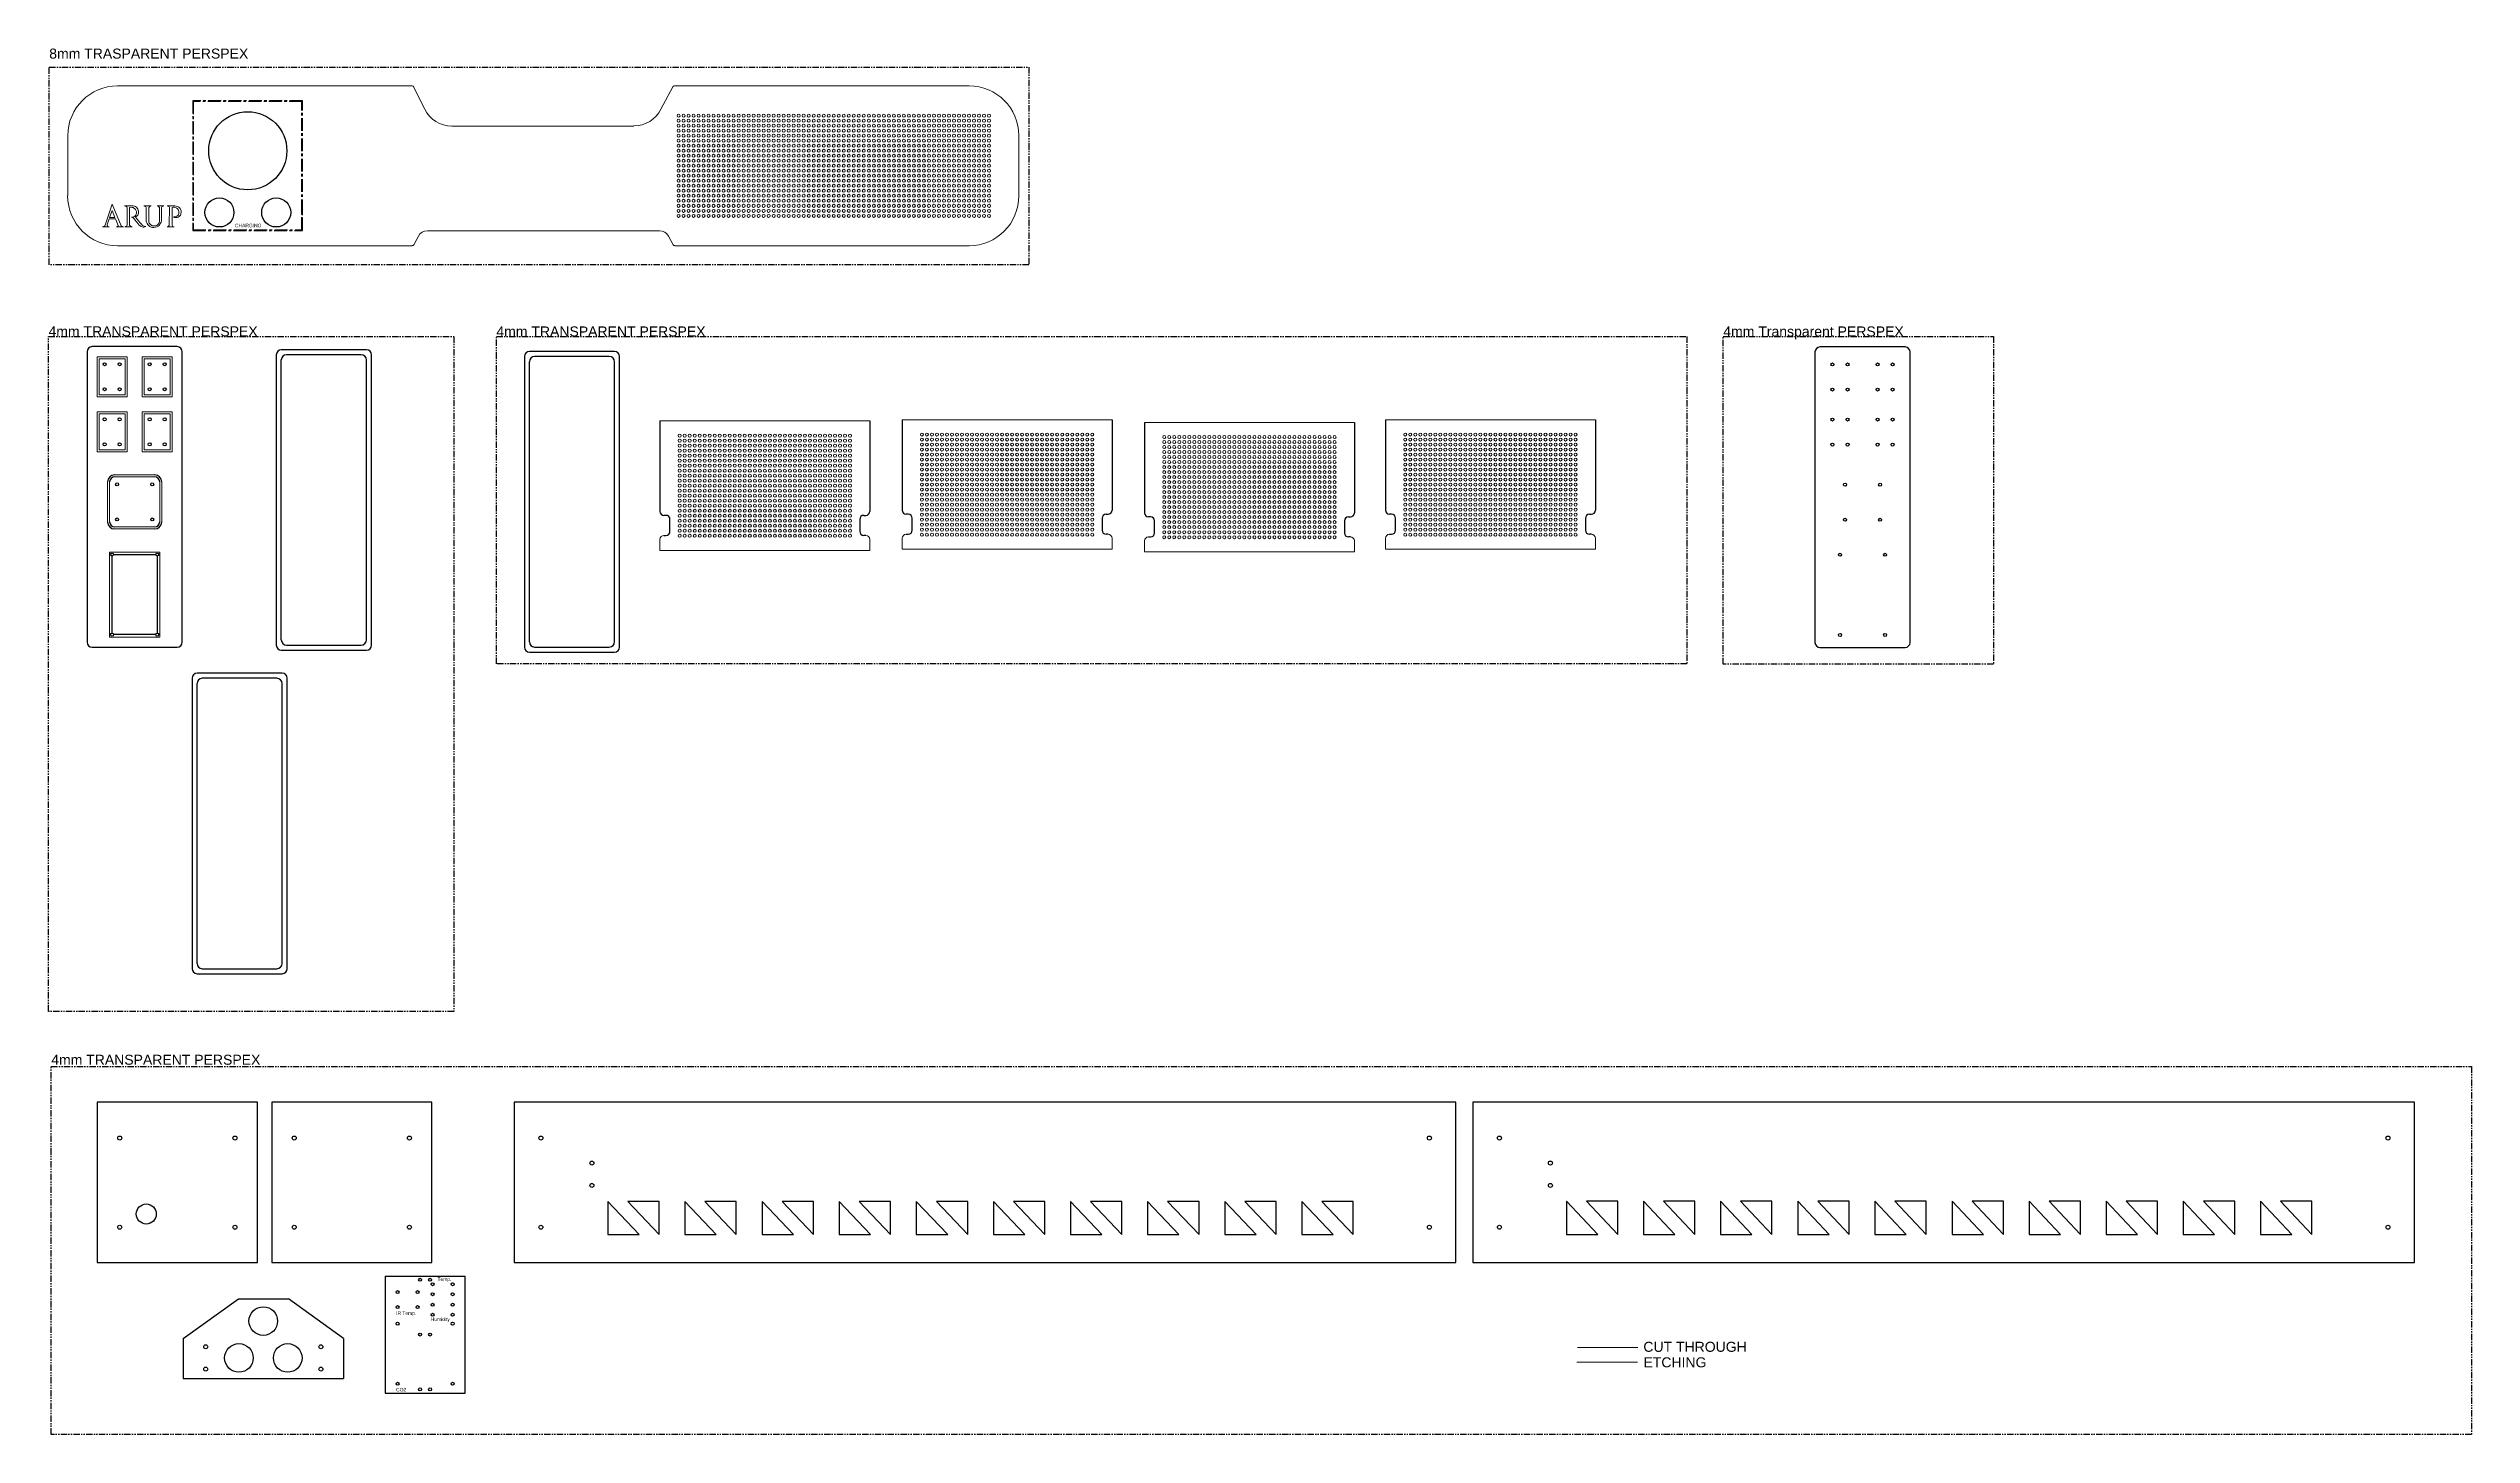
# Model space of a CAD drawing. Header units: millimetres. Extents: x -7 to 2412, y -1919 to -535.
import ezdxf

# ---------------------------------------------------------------- set-up
doc = ezdxf.new("R2010")
doc.units = ezdxf.units.MM
doc.linetypes.add('CENTERX2', pattern=[20.32, 12.7, -2.54, 2.54, -2.54])
doc.linetypes.add('PHANTOM', pattern=[12.7, 6.35, -1.27, 1.27, -1.27, 1.27, -1.27])
for name, color, linetype in [('CUT THROUGH- Inside Line', 5, 'Continuous'), ('FILL- 1mm Deep', 50, 'Continuous'), ('Network', 7, 'PHANTOM'), ('Outer Shell', 10, 'Continuous')]:
    doc.layers.add(name, color=color, linetype=linetype)
doc.styles.get("Standard").update_dxf_attribs({"font": 'arial.ttf'})

msp = doc.modelspace()

# ---------------------------------------------------------------- texts
for s, height, p in [('8mm TRASPARENT PERSPEX', 10, (-6.6, -544.9)), ('CHARGING', 3.5, (178.9, -713.3)), ('4mm TRANSPARENT PERSPEX', 10, (-4.6, -1549.4)), ('Temp.', 3.5, (381, -1765.3)), ('IR Temp.', 3.5, (339.7, -1799.1)), ('Humidity', 3.5, (374.3, -1805.2)), ('CUT THROUGH', 10, (1584.8, -1836)), ('ETCHING', 10, (1584.9, -1851.5)), ('CO2', 3.5, (339.7, -1875.5))]:
    msp.add_text(s, height=height).set_placement(p)

# ---------------------------------------------------------------- blocks, each defined once
blk = doc.blocks.new('A$C375F4423')
at = {"layer": 'CUT THROUGH- Inside Line', "color": 7, "linetype": 'Continuous', "lineweight": 15}
for p, q in [((110.2, 535.6), (70.2, 535.6)), ((110.2, 533.6), (70.2, 533.6)), ((63.2, 528.6), (63.2, 488.6)), ((65.2, 528.6), (65.2, 488.6)), ((115.2, 488.6), (115.2, 528.6)), ((117.2, 488.6), (117.2, 528.6)), ((70.2, 483.6), (110.2, 483.6)), ((70.2, 481.6), (110.2, 481.6))]:
    blk.add_line(p, q, dxfattribs=at)
at = {"layer": 'CUT THROUGH- Inside Line', "color": 7}
for centre, radius, start, end in [((70.2, 528.6), 7, 90, 180), ((70.2, 528.6), 5, 90, 180), ((110.2, 528.6), 7, 0, 90), ((110.2, 528.6), 5, 0, 90), ((70.2, 488.6), 7, 180, 270), ((70.2, 488.6), 5, 180, 270), ((110.2, 488.6), 5, 270, 0), ((110.2, 488.6), 7, 270, 0)]:
    blk.add_arc(centre, radius, start, end, dxfattribs=at)
at = {"layer": 'FILL- 1mm Deep', "color": 7, "linetype": 'Continuous', "lineweight": 15}
for p, q in [((82.7, 653.6), (52.7, 653.6)), ((52.7, 653.6), (52.7, 613.6)), ((82.7, 613.6), (82.7, 653.6)), ((127.7, 653.6), (97.7, 653.6)), ((97.7, 653.6), (97.7, 613.6)), ((127.7, 613.6), (127.7, 653.6)), ((80.7, 651.6), (54.7, 651.6)), ((54.7, 651.6), (54.7, 615.6)), ((80.7, 615.6), (80.7, 651.6)), ((125.7, 651.6), (99.7, 651.6)), ((99.7, 651.6), (99.7, 615.6)), ((125.7, 615.6), (125.7, 651.6)), ((52.7, 613.6), (82.7, 613.6)), ((54.7, 615.6), (80.7, 615.6)), ((97.7, 613.6), (127.7, 613.6)), ((99.7, 615.6), (125.7, 615.6)), ((82.7, 598.6), (52.7, 598.6)), ((52.7, 598.6), (52.7, 558.6)), ((80.7, 596.6), (54.7, 596.6)), ((54.7, 596.6), (54.7, 560.6)), ((80.7, 560.6), (80.7, 596.6)), ((82.7, 558.6), (82.7, 598.6)), ((97.7, 598.6), (97.7, 558.6)), ((127.7, 598.6), (97.7, 598.6)), ((99.7, 596.6), (99.7, 560.6)), ((125.7, 596.6), (99.7, 596.6)), ((125.7, 560.6), (125.7, 596.6)), ((127.7, 558.6), (127.7, 598.6)), ((52.7, 558.6), (82.7, 558.6)), ((54.7, 560.6), (80.7, 560.6)), ((97.7, 558.6), (127.7, 558.6)), ((99.7, 560.6), (125.7, 560.6)), ((115.2, 458.6), (65.2, 458.6)), ((65.2, 458.6), (65.2, 373.6)), ((115.2, 373.6), (115.2, 458.6)), ((65.2, 373.6), (115.2, 373.6))]:
    blk.add_line(p, q, dxfattribs=at)
at = {"layer": 'Network', "linetype": 'Continuous'}
for p, q in [((67.7, 377.6), (67.7, 454.6)), ((69.2, 456.1), (111.2, 456.1)), ((112.7, 454.6), (112.7, 377.6)), ((111.2, 376.1), (69.2, 376.1))]:
    blk.add_line(p, q, dxfattribs=at)
at = {"layer": 'Network'}
for points in [[(4.2, 673.9), (408.9, 673.9), (408.9, 0), (4.2, 0)], [(451.3, 673.8), (1639.6, 673.8), (1639.6, 346.8), (451.3, 346.8)], [(1676.1, 673.8), (1945.7, 673.8), (1945.7, 346.7), (1676.1, 346.7)]]:
    blk.add_lwpolyline(points, close=True, dxfattribs=at)
at = {"layer": 'Outer Shell'}
for p, q in [((316.3, 655.5), (241.8, 655.5)), ((564, 653.7), (489.5, 653.7)), ((236.6, 370.8), (236.6, 650.3)), ((321.6, 370.8), (321.6, 650.3)), ((484.2, 369), (484.2, 648.5)), ((569.2, 369), (569.2, 648.5)), ((614.6, 589.5), (614.6, 499.2)), ((824.1, 589.5), (824.1, 499.2)), ((856.4, 590.6), (856.4, 500.3)), ((1065.9, 590.6), (1065.9, 500.3)), ((1098.3, 588), (1098.3, 497.7)), ((1307.8, 588), (1307.8, 497.7)), ((1338.9, 590.6), (1338.9, 500.3)), ((1548.4, 590.6), (1548.4, 500.3)), ((620.6, 495.2), (618.6, 495.2)), ((624.6, 479.2), (624.6, 491.2)), ((814.1, 491.2), (814.1, 479.2)), ((818.1, 495.2), (820.1, 495.2)), ((862.4, 496.3), (860.4, 496.3)), ((866.4, 480.3), (866.4, 492.3)), ((1055.9, 492.3), (1055.9, 480.3)), ((1059.9, 496.3), (1061.9, 496.3)), ((1104.3, 493.7), (1102.3, 493.7)), ((1108.3, 477.7), (1108.3, 489.7)), ((1297.8, 489.7), (1297.8, 477.7)), ((1301.8, 493.7), (1303.8, 493.7)), ((1344.9, 496.3), (1342.9, 496.3)), ((1348.9, 480.3), (1348.9, 492.3)), ((1538.4, 492.3), (1538.4, 480.3)), ((1542.4, 496.3), (1544.4, 496.3)), ((618.6, 475.2), (620.6, 475.2)), ((820.1, 475.2), (818.1, 475.2)), ((860.4, 476.3), (862.4, 476.3)), ((1061.9, 476.3), (1059.9, 476.3)), ((1102.3, 473.7), (1104.3, 473.7)), ((1303.8, 473.7), (1301.8, 473.7)), ((1342.9, 476.3), (1344.9, 476.3)), ((1544.4, 476.3), (1542.4, 476.3)), ((241.8, 365.5), (316.3, 365.5)), ((489.5, 363.7), (564, 363.7)), ((152.5, 47.8), (152.5, 327.3)), ((232.2, 332.6), (157.7, 332.6)), ((237.5, 47.8), (237.5, 327.3)), ((157.7, 42.6), (232.2, 42.6))]:
    blk.add_line(p, q, dxfattribs=at)
at = {"layer": 'Outer Shell', "linetype": 'Continuous', "lineweight": 15}
for p, q in [((614.6, 589.5), (824.1, 589.5)), ((856.4, 590.6), (1065.9, 590.6)), ((1098.3, 588), (1307.8, 588)), ((1338.9, 590.6), (1548.4, 590.6)), ((614.6, 460.2), (614.6, 471.2)), ((614.6, 460.2), (824.1, 460.2)), ((824.1, 460.2), (824.1, 471.2)), ((856.4, 461.3), (856.4, 472.3)), ((856.4, 461.3), (1065.9, 461.3)), ((1065.9, 461.3), (1065.9, 472.3)), ((1098.3, 458.7), (1098.3, 469.7)), ((1307.8, 458.7), (1307.8, 469.7)), ((1338.9, 461.3), (1338.9, 472.3)), ((1338.9, 461.3), (1548.4, 461.3)), ((1548.4, 461.3), (1548.4, 472.3)), ((1098.3, 458.7), (1307.8, 458.7))]:
    blk.add_line(p, q, dxfattribs=at)
at = {"layer": 'Outer Shell'}
for points in [[(42.7, 658.6), (42.7, 368.6)], [(132.7, 663.6), (47.7, 663.6)], [(137.7, 368.6), (137.7, 658.6)], [(231.6, 655.5), (231.6, 365.5)], [(321.6, 660.5), (236.6, 660.5)], [(326.6, 365.5), (326.6, 655.5)], [(479.2, 653.7), (479.2, 363.7)], [(569.2, 658.7), (484.2, 658.7)], [(574.2, 363.7), (574.2, 653.7)], [(1767.6, 658.3), (1767.6, 368.3)], [(1857.6, 663.3), (1772.6, 663.3)], [(1862.6, 368.3), (1862.6, 658.3)], [(47.7, 363.6), (132.7, 363.6)], [(1772.6, 363.3), (1857.6, 363.3)], [(236.6, 360.5), (321.6, 360.5)], [(484.2, 358.7), (569.2, 358.7)], [(147.5, 332.6), (147.5, 42.6)], [(237.5, 337.6), (152.5, 337.6)], [(242.5, 42.6), (242.5, 332.6)], [(152.5, 37.6), (237.5, 37.6)]]:
    blk.add_lwpolyline(points, dxfattribs=at)
for centre in [(60.2, 646.1), (75.2, 646.1), (105.2, 646.1), (120.2, 646.1), (1785.1, 645.8), (1800.1, 645.8), (1830.1, 645.8), (1845.1, 645.8), (60.2, 621.1), (75.2, 621.1), (105.2, 621.1), (120.2, 621.1), (1785.1, 620.8), (1800.1, 620.8), (1830.1, 620.8), (1845.1, 620.8), (60.2, 591.1), (75.2, 591.1), (105.2, 591.1), (120.2, 591.1), (1785.1, 590.8), (1800.1, 590.8), (1830.1, 590.8), (1845.1, 590.8), (60.2, 566.1), (75.2, 566.1), (105.2, 566.1), (120.2, 566.1), (1785.1, 565.8), (1800.1, 565.8), (1830.1, 565.8), (1845.1, 565.8), (72.7, 526.1), (107.7, 526.1), (1797.6, 525.8), (1832.6, 525.8), (72.7, 491.1), (107.7, 491.1), (1797.6, 490.8), (1832.6, 490.8), (67.7, 456.1), (112.7, 456.1), (1792.6, 455.8), (1837.6, 455.8), (67.7, 376.1), (112.7, 376.1), (1792.6, 375.8), (1837.6, 375.8)]:
    blk.add_circle(centre, 1.5, dxfattribs=at)
for centre, radius, start, end in [((47.7, 658.6), 5, 90, 180), ((132.7, 658.6), 5, 0, 90), ((236.6, 655.5), 5, 90, 180), ((241.8, 650.3), 5.25, 90, 180), ((316.3, 650.3), 5.25, 0, 90), ((321.6, 655.5), 5, 0, 90), ((484.2, 653.7), 5, 90, 180), ((489.5, 648.5), 5.25, 90, 180), ((564, 648.5), 5.25, 0, 90), ((569.2, 653.7), 5, 0, 90), ((1772.6, 658.3), 5, 90, 180), ((1857.6, 658.3), 5, 0, 90), ((618.6, 499.2), 4, 180, 270), ((620.6, 491.2), 4, 0, 90), ((818.1, 491.2), 4, 90, 180), ((820.1, 499.2), 4, 270, 0), ((860.4, 500.3), 4, 180, 270), ((862.4, 492.3), 4, 0, 90), ((1059.9, 492.3), 4, 90, 180), ((1061.9, 500.3), 4, 270, 0), ((1102.3, 497.7), 4, 180, 270), ((1104.3, 489.7), 4, 0, 90), ((1301.8, 489.7), 4, 90, 180), ((1303.8, 497.7), 4, 270, 0), ((1342.9, 500.3), 4, 180, 270), ((1344.9, 492.3), 4, 0, 90), ((1542.4, 492.3), 4, 90, 180), ((1544.4, 500.3), 4, 270, 0), ((620.6, 479.2), 4, 270, 0), ((818.1, 479.2), 4, 180, 270), ((862.4, 480.3), 4, 270, 0), ((1059.9, 480.3), 4, 180, 270), ((1104.3, 477.7), 4, 270, 0), ((1301.8, 477.7), 4, 180, 270), ((1344.9, 480.3), 4, 270, 0), ((1542.4, 480.3), 4, 180, 270), ((47.7, 368.6), 5, 180, 270), ((132.7, 368.6), 5, 270, 0), ((236.6, 365.5), 5, 180, 270), ((241.8, 370.8), 5.25, 180, 270), ((316.3, 370.8), 5.25, 270, 0), ((321.6, 365.5), 5, 270, 0), ((484.2, 363.7), 5, 180, 270), ((489.5, 369), 5.25, 180, 270), ((564, 369), 5.25, 270, 0), ((569.2, 363.7), 5, 270, 0), ((1772.6, 368.3), 5, 180, 270), ((1857.6, 368.3), 5, 270, 0), ((152.5, 332.6), 5, 90, 180), ((157.7, 327.3), 5.25, 90, 180), ((232.2, 327.3), 5.25, 0, 90), ((237.5, 332.6), 5, 0, 90), ((152.5, 42.6), 5, 180, 270), ((157.7, 47.8), 5.25, 180, 270), ((232.2, 47.8), 5.25, 270, 0), ((237.5, 42.6), 5, 270, 0)]:
    blk.add_arc(centre, radius, start, end, dxfattribs=at)
at = {"layer": 'Outer Shell', "lineweight": 15}
for centre, start, end in [((618.6, 471.2), 90, 180), ((820.1, 471.2), 0, 90), ((860.4, 472.3), 90, 180), ((1061.9, 472.3), 0, 90), ((1102.3, 469.7), 90, 180), ((1303.8, 469.7), 0, 90), ((1342.9, 472.3), 90, 180), ((1544.4, 472.3), 0, 90)]:
    blk.add_arc(centre, 4, start, end, dxfattribs=at)
for s, p in [('4mm TRANSPARENT PERSPEX', (4.2, 673.9)), ('4mm TRANSPARENT PERSPEX', (451.3, 673.8)), ('4mm Transparent PERSPEX', (1676.1, 673.8))]:
    blk.add_text(s, height=10).set_placement(p)
blk = doc.blocks.new('*U42')
at = {"layer": 'Outer Shell'}
for p, q in [((-51.3, 33.2), (-51.3, 0)), ((-20, 0), (-51.3, 33.2)), ((0, 33.2), (-31.3, 33.2)), ((-31.3, 33.2), (0, 0)), ((0, 0), (0, 33.2)), ((-51.3, 0), (-20, 0))]:
    blk.add_line(p, q, dxfattribs=at)
blk = doc.blocks.new('*U43')
at = {"layer": 'Network', "color": 0, "linetype": 'ByBlock', "lineweight": -2, "transparency": 16777216}
for p in [(569, -284.4), (646, -284.4), (723, -284.4), (800, -284.4), (877, -284.4), (954, -284.4), (1030.9, -284.4), (1107.9, -284.4), (1184.9, -284.4), (1261.9, -284.4)]:
    blk.add_blockref('*U42', p, dxfattribs=at)
blk = doc.blocks.new('*U44')
at = {"layer": 'Outer Shell'}
for p, q in [((-51.3, 33.2), (-51.3, 0)), ((-20, 0), (-51.3, 33.2)), ((0, 33.2), (-31.3, 33.2)), ((-31.3, 33.2), (0, 0)), ((0, 0), (0, 33.2)), ((-51.3, 0), (-20, 0))]:
    blk.add_line(p, q, dxfattribs=at)
blk = doc.blocks.new('*U45')
at = {"layer": 'Network', "color": 0, "linetype": 'ByBlock', "lineweight": -2, "transparency": 16777216}
for p in [(569, -284.4), (646, -284.4), (723, -284.4), (800, -284.4), (877, -284.4), (954, -284.4), (1030.9, -284.4), (1107.9, -284.4), (1184.9, -284.4), (1261.9, -284.4)]:
    blk.add_blockref('*U44', p, dxfattribs=at)

# ---------------------------------------------------------------- linework, layer by layer
at = {"linetype": 'CENTERX2'}
for p, q in [((136.7, -587.1), (136.7, -716.4)), ((246.2, -587.1), (136.7, -587.1)), ((137.2, -587.6), (137.2, -715.9)), ((245.7, -587.6), (137.2, -587.6)), ((245.7, -698.2), (245.7, -587.6)), ((246.2, -698.2), (246.2, -587.1)), ((245.7, -715.9), (245.7, -698.7)), ((246.2, -716.4), (246.2, -698.7)), ((136.7, -716.4), (246.2, -716.4)), ((137.2, -715.9), (245.7, -715.9))]:
    msp.add_line(p, q, dxfattribs=at)
at = {"color": 7, "linetype": 'Continuous', "lineweight": 15}
for p, q in [((56.3, -690.3), (49.2, -711.3)), ((56.1, -696.5), (53.7, -703.6)), ((58.9, -703.6), (56.1, -696.5)), ((65.2, -711.7), (56.3, -690.3)), ((77.3, -692), (68.5, -692)), ((71.1, -693.6), (71.1, -711.3)), ((73.6, -711.3), (73.6, -693.6)), ((95, -692), (87.9, -692)), ((90.2, -693.4), (90.2, -707.1)), ((92.8, -707.1), (92.8, -693.4)), ((107.7, -692), (101.1, -692)), ((103.4, -693.4), (103.4, -706.8)), ((105.4, -706.8), (105.4, -693.4)), ((118.9, -692), (111, -692)), ((113.4, -693.4), (113.3, -710.9)), ((116, -711.3), (116, -693.6)), ((46.6, -712.9), (53.3, -712.9)), ((51.3, -710.8), (53.3, -704.9)), ((53.3, -704.9), (59.6, -704.9)), ((53.7, -703.6), (58.9, -703.6)), ((59.6, -704.9), (62.2, -711.4)), ((60.5, -712.9), (67.4, -712.9)), ((68.8, -712.9), (76.2, -712.9)), ((111.1, -712.9), (118.2, -712.9)), ((119.2, -702.9), (117.3, -702.9))]:
    msp.add_line(p, q, dxfattribs=at)
for points in [[(68.5, -692), (69.5, -692.2), (70.8, -692.3), (71.1, -693.6)], [(87.9, -692), (88.8, -692.2), (89.9, -692.4), (90.2, -693.4)], [(92.8, -693.4), (93.2, -692.5), (94.2, -692.2), (95, -692)], [(101.1, -692), (101.9, -692.3), (103, -692.4), (103.4, -693.4)], [(105.4, -693.4), (105.8, -692.5), (106.8, -692.1), (107.7, -692)], [(111, -692), (111.9, -692.2), (113.1, -692.4), (113.4, -693.4)], [(67.4, -712.9), (66.5, -712.8), (65.7, -712.4), (65.2, -711.7)], [(76.2, -712.9), (75.2, -712.7), (74.2, -712.2), (73.6, -711.3)], [(75.6, -703.2), (77.3, -703.4), (78.2, -705), (79.2, -706.1)], [(86.2, -712.9), (87.4, -713.2), (88.6, -713.1), (89.7, -712.5)], [(113.3, -710.9), (113.3, -712.1), (112.1, -712.7), (111.1, -712.9)], [(118.2, -712.9), (117.3, -712.7), (116.2, -712.3), (116, -711.3)]]:
    msp.add_open_spline(points, degree=3, dxfattribs=at)
for points, knots in [([(73.6, -693.6), (74.5, -693.3), (76, -693.2), (78.3, -694.2), (80.2, -696.2), (80.7, -698.9), (79.7, -702.2), (77.2, -703.3), (75.6, -703.2)], [0, 0, 0, 0, 0.148732, 0.265353, 0.427424, 0.59982, 0.719719, 1, 1, 1, 1]), ([(79.5, -703.2), (80.6, -702.4), (82.3, -700.9), (82.7, -698.1), (82.4, -696), (81.1, -693.4), (78.9, -692.2), (77.3, -692)], [0, 0, 0, 0, 0.271522, 0.420469, 0.536279, 0.689683, 1, 1, 1, 1]), ([(116, -693.6), (116.8, -693.3), (118.3, -693.1), (120.1, -693.8), (121.5, -694.9), (122.7, -696.4), (123, -698.7), (122.4, -701.4), (120.4, -702.6), (119.2, -702.9)], [0, 0, 0, 0, 0.162801, 0.27454, 0.349266, 0.502383, 0.615812, 0.761235, 1, 1, 1, 1]), ([(117.3, -702.9), (118, -703.5), (119.7, -703.8), (122.1, -703.3), (123.8, -702), (124.8, -700.4), (125.1, -698.6), (125.1, -696.4), (123.5, -693.1), (120.6, -692.2), (118.9, -692)], [0, 0, 0, 0, 0.126043, 0.24483, 0.330938, 0.433598, 0.50758, 0.597266, 0.742705, 1, 1, 1, 1]), ([(49.2, -711.3), (49, -711.7), (48.3, -712.6), (47.2, -712.7), (46.6, -712.9)], [0, 0, 0, 0, 0.368191, 1, 1, 1, 1]), ([(53.3, -712.9), (52.7, -712.8), (51.4, -712.6), (51, -711.3), (51.3, -710.8)], [0, 0, 0, 0, 0.550894, 1, 1, 1, 1]), ([(62.2, -711.4), (62.2, -711.6), (62.2, -712.5), (60.9, -712.8), (60.5, -712.9)], [0, 0, 0, 0, 0.244844, 1, 1, 1, 1]), ([(71.1, -711.3), (71, -711.8), (70.3, -712.5), (69.3, -712.8), (68.8, -712.9)], [0, 0, 0, 0, 0.459719, 1, 1, 1, 1]), ([(79.2, -706.1), (80.5, -707.8), (82.3, -710.6), (85.1, -712.6), (86.2, -712.9)], [0, 0, 0, 0, 0.644791, 1, 1, 1, 1]), ([(89.7, -712.5), (88.6, -712.5), (87, -712), (83.7, -708.6), (81.6, -705.6), (79.5, -703.2)], [0, 0, 0, 0, 0.237909, 0.314912, 1, 1, 1, 1]), ([(90.2, -707.1), (90.4, -708.8), (92, -711.2), (95.1, -713.2), (98.1, -713.6), (100.9, -713.2), (103.9, -711), (105.2, -708.6), (105.4, -706.8)], [0, 0, 0, 0, 0.234303, 0.378075, 0.501799, 0.642589, 0.759589, 1, 1, 1, 1]), ([(103.4, -706.8), (103.5, -707.4), (103.4, -708.4), (102.7, -709.7), (101.8, -710.6), (100.7, -711.5), (99.4, -711.9), (97.9, -712.1), (96.2, -711.9), (93.9, -710.4), (92.8, -708.5), (92.8, -707.1)], [0, 0, 0, 0, 0.101763, 0.183524, 0.262976, 0.347828, 0.423558, 0.509558, 0.632128, 0.737497, 1, 1, 1, 1])]:
    msp.add_open_spline(points, degree=3, knots=knots, dxfattribs=at)
at = {"layer": 'Network', "color": 1, "linetype": 'Continuous'}
for p, q in [((328.6, -1760.4), (328.6, -1877.3)), ((328.6, -1760.4), (408.6, -1760.4)), ((408.6, -1877.3), (408.6, -1760.4)), ((127.1, -1822.8), (182.2, -1783.2)), ((287.1, -1822.8), (232.1, -1783.2)), ((328.6, -1877.3), (408.6, -1877.3))]:
    msp.add_line(p, q, dxfattribs=at)
at = {"layer": 'Network'}
for points in [[(-6.6, -553.3), (971.3, -553.3), (971.3, -750.7), (-6.6, -750.7)], [(-4.6, -1551.3), (2411.5, -1551.3), (2411.5, -1918.6), (-4.6, -1918.6)]]:
    msp.add_lwpolyline(points, close=True, dxfattribs=at)
at = {"layer": 'Network', "color": 1, "linetype": 'Continuous'}
for centre, radius in [((363.6, -1764.1), 1.5), ((373.6, -1764.1), 1.5), ((341.1, -1776.4), 1.5), ((341.1, -1791.4), 1.5), ((361.1, -1776.4), 1.5), ((361.1, -1791.4), 1.5), ((376.1, -1768.5), 1.5), ((376.1, -1778.5), 1.5), ((376.1, -1789), 1.5), ((396.1, -1768.5), 1.5), ((396.1, -1778.5), 1.5), ((396.1, -1789), 1.5), ((207.1, -1805.3), 14.3), ((341.1, -1807.9), 1.5), ((376.1, -1799), 1.5), ((396.1, -1799), 1.5), ((396.1, -1807.9), 1.5), ((182.8, -1842.1), 14.3), ((231.5, -1842.1), 14.3), ((363.6, -1818.8), 1.5), ((373.6, -1818.8), 1.5), ((341.1, -1867.9), 1.5), ((363.6, -1873.5), 1.5), ((373.6, -1873.5), 1.5), ((396.1, -1867.9), 1.5)]:
    msp.add_circle(centre, radius, dxfattribs=at)
at = {"layer": 'Outer Shell', "linetype": 'Continuous', "lineweight": 15}
for p, q in [((355.7, -572.2), (61.6, -572.2)), ((368.4, -595.5), (357.2, -573.2)), ((616, -573.1), (604.1, -595.5)), ((911.6, -572.2), (617.5, -572.2)), ((11.9, -621.9), (11.9, -681.9)), ((577, -612.2), (395.4, -612.2)), ((961.4, -681.9), (961.4, -621.9)), ((357.3, -730.8), (361.9, -722.1)), ((370.9, -716.7), (602.7, -716.7)), ((616.3, -730.8), (611.7, -722.1)), ((61.6, -731.7), (355.7, -731.7)), ((617.9, -731.7), (911.6, -731.7)), ((1579.4, -1831.7), (1518.9, -1831.7))]:
    msp.add_line(p, q, dxfattribs=at)
at = {"layer": 'Outer Shell'}
for p, q in [((201.3, -1586.7), (41.3, -1586.7)), ((41.3, -1586.7), (41.3, -1746.7)), ((201.3, -1746.7), (201.3, -1586.7)), ((375.5, -1586.7), (215.5, -1586.7)), ((215.5, -1586.7), (215.5, -1746.7)), ((375.5, -1746.7), (375.5, -1586.7)), ((1397.7, -1586.7), (457.7, -1586.7)), ((457.7, -1586.7), (457.7, -1746.7)), ((1397.7, -1746.7), (1397.7, -1586.7)), ((2354.6, -1586.7), (1414.6, -1586.7)), ((1414.6, -1586.7), (1414.6, -1746.7)), ((2354.6, -1746.7), (2354.6, -1586.7)), ((63.8, -1622.6), (63.8, -1622.6)), ((63.8, -1622.6), (63.8, -1622.6)), ((178.8, -1622.6), (178.8, -1622.6)), ((178.8, -1622.6), (178.8, -1622.6)), ((238, -1622.6), (238, -1622.6)), ((238, -1622.6), (238, -1622.6)), ((353, -1622.6), (353, -1622.6)), ((353, -1622.6), (353, -1622.6)), ((535.1, -1647.6), (535.1, -1647.6)), ((1492, -1647.5), (1492, -1647.5)), ((535.1, -1669.9), (535.1, -1669.9)), ((1492, -1669.9), (1492, -1669.9)), ((63.8, -1711.6), (63.8, -1711.6)), ((63.8, -1711.6), (63.8, -1711.6)), ((178.3, -1714.1), (178.3, -1714.1)), ((178.8, -1711.6), (178.8, -1711.6)), ((238, -1711.6), (238, -1711.6)), ((238, -1711.6), (238, -1711.6)), ((352.5, -1714.1), (352.5, -1714.1)), ((353, -1711.6), (353, -1711.6)), ((480.2, -1711.6), (480.2, -1711.6)), ((480.2, -1711.6), (480.2, -1711.6)), ((1437.1, -1711.6), (1437.1, -1711.6)), ((1437.1, -1711.6), (1437.1, -1711.6)), ((41.3, -1746.7), (201.3, -1746.7)), ((215.5, -1746.7), (375.5, -1746.7)), ((457.7, -1746.7), (1397.7, -1746.7)), ((646.3, -1746.7), (1397.7, -1746.7)), ((1414.6, -1746.7), (2354.6, -1746.7)), ((1603.2, -1746.7), (2354.6, -1746.7)), ((149.6, -1831), (149.6, -1831)), ((149.6, -1831), (149.6, -1831)), ((264.6, -1831), (264.6, -1831)), ((149.6, -1853.3), (149.6, -1853.3)), ((149.6, -1853.3), (149.6, -1853.3)), ((264.6, -1853.3), (264.6, -1853.3)), ((264.6, -1853.3), (264.6, -1853.3))]:
    msp.add_line(p, q, dxfattribs=at)
at = {"layer": 'Outer Shell', "linetype": 'Continuous'}
for p, q in [((182.2, -1783.2), (232.1, -1783.2)), ((127.1, -1822.8), (127.1, -1862.5)), ((287.1, -1822.8), (287.1, -1862.5)), ((127.1, -1862.5), (287.1, -1862.5))]:
    msp.add_line(p, q, dxfattribs=at)
at = {"layer": 'Outer Shell', "color": 7, "linetype": 'Continuous', "lineweight": 15}
msp.add_line((1578.8, -1846.5), (1518.3, -1846.5), dxfattribs=at)
at = {"layer": 'Outer Shell'}
msp.add_circle((191.6, -636.9), 39, dxfattribs=at)
at = {"layer": 'Outer Shell', "linetype": 'Continuous', "lineweight": 15}
for centre in [(621.6, -601.9), (626.6, -601.9), (631.6, -601.9), (636.6, -601.9), (641.6, -601.9), (646.6, -601.9), (651.6, -601.9), (656.6, -601.9), (661.6, -601.9), (666.6, -601.9), (671.6, -601.9), (676.6, -601.9), (681.6, -601.9), (686.6, -601.9), (691.6, -601.9), (696.6, -601.9), (701.6, -601.9), (706.6, -601.9), (711.6, -601.9), (716.6, -601.9), (721.6, -601.9), (726.6, -601.9), (731.6, -601.9), (736.6, -601.9), (741.6, -601.9), (746.6, -601.9), (751.6, -601.9), (756.6, -601.9), (761.6, -601.9), (766.6, -601.9), (771.6, -601.9), (776.6, -601.9), (781.6, -601.9), (786.6, -601.9), (791.6, -601.9), (796.6, -601.9), (801.6, -601.9), (806.6, -601.9), (811.6, -601.9), (816.6, -601.9), (821.6, -601.9), (826.6, -601.9), (831.6, -601.9), (836.6, -601.9), (841.6, -601.9), (846.6, -601.9), (851.6, -601.9), (856.6, -601.9), (861.6, -601.9), (866.6, -601.9), (871.6, -601.9), (876.6, -601.9), (881.6, -601.9), (886.6, -601.9), (891.6, -601.9), (896.6, -601.9), (901.6, -601.9), (906.6, -601.9), (911.6, -601.9), (916.6, -601.9), (921.6, -601.9), (926.6, -601.9), (931.6, -601.9), (621.6, -606.9), (621.6, -611.9), (621.6, -616.9), (621.6, -621.9), (621.6, -626.9), (626.6, -606.9), (626.6, -611.9), (626.6, -616.9), (626.6, -621.9), (626.6, -626.9), (631.6, -606.9), (631.6, -611.9), (631.6, -616.9), (631.6, -621.9), (631.6, -626.9), (636.6, -606.9), (636.6, -611.9), (636.6, -616.9), (636.6, -621.9), (636.6, -626.9), (641.6, -606.9), (641.6, -611.9), (641.6, -616.9), (641.6, -621.9), (641.6, -626.9), (646.6, -606.9), (646.6, -611.9), (646.6, -616.9), (646.6, -621.9), (646.6, -626.9), (651.6, -606.9), (651.6, -611.9), (651.6, -616.9), (651.6, -621.9), (651.6, -626.9), (656.6, -606.9), (656.6, -611.9), (656.6, -616.9), (656.6, -621.9), (656.6, -626.9), (661.6, -606.9), (661.6, -611.9), (661.6, -616.9), (661.6, -621.9), (661.6, -626.9), (666.6, -606.9), (666.6, -611.9), (666.6, -616.9), (666.6, -621.9), (666.6, -626.9), (671.6, -606.9), (671.6, -611.9), (671.6, -616.9), (671.6, -621.9), (671.6, -626.9), (676.6, -606.9), (676.6, -611.9), (676.6, -616.9), (676.6, -621.9), (676.6, -626.9), (681.6, -606.9), (681.6, -611.9), (681.6, -616.9), (681.6, -621.9), (681.6, -626.9), (686.6, -606.9), (686.6, -611.9), (686.6, -616.9), (686.6, -621.9), (686.6, -626.9), (691.6, -606.9), (691.6, -611.9), (691.6, -616.9), (691.6, -621.9), (691.6, -626.9), (696.6, -606.9), (696.6, -611.9), (696.6, -616.9), (696.6, -621.9), (696.6, -626.9), (701.6, -606.9), (701.6, -611.9), (701.6, -616.9), (701.6, -621.9), (701.6, -626.9), (706.6, -606.9), (706.6, -611.9), (706.6, -616.9), (706.6, -621.9), (706.6, -626.9), (711.6, -606.9), (711.6, -611.9), (711.6, -616.9), (711.6, -621.9), (711.6, -626.9), (716.6, -606.9), (716.6, -611.9), (716.6, -616.9), (716.6, -621.9), (716.6, -626.9), (721.6, -606.9), (721.6, -611.9), (721.6, -616.9), (721.6, -621.9), (721.6, -626.9), (726.6, -606.9), (726.6, -611.9), (726.6, -616.9), (726.6, -621.9), (726.6, -626.9), (731.6, -606.9), (731.6, -611.9), (731.6, -616.9), (731.6, -621.9), (731.6, -626.9), (736.6, -606.9), (736.6, -611.9), (736.6, -616.9), (736.6, -621.9), (736.6, -626.9), (741.6, -606.9), (741.6, -611.9), (741.6, -616.9), (741.6, -621.9), (741.6, -626.9), (746.6, -606.9), (746.6, -611.9), (746.6, -616.9), (746.6, -621.9), (746.6, -626.9), (751.6, -606.9), (751.6, -611.9), (751.6, -616.9), (751.6, -621.9), (751.6, -626.9), (756.6, -606.9), (756.6, -611.9), (756.6, -616.9), (756.6, -621.9), (756.6, -626.9), (761.6, -606.9), (761.6, -611.9), (761.6, -616.9), (761.6, -621.9), (761.6, -626.9), (766.6, -606.9), (766.6, -611.9), (766.6, -616.9), (766.6, -621.9), (766.6, -626.9), (771.6, -606.9), (771.6, -611.9), (771.6, -616.9), (771.6, -621.9), (771.6, -626.9), (776.6, -606.9), (776.6, -611.9), (776.6, -616.9), (776.6, -621.9), (776.6, -626.9), (781.6, -606.9), (781.6, -611.9), (781.6, -616.9), (781.6, -621.9), (781.6, -626.9), (786.6, -606.9), (786.6, -611.9), (786.6, -616.9), (786.6, -621.9), (786.6, -626.9), (791.6, -606.9), (791.6, -611.9), (791.6, -616.9), (791.6, -621.9), (791.6, -626.9), (796.6, -606.9), (796.6, -611.9), (796.6, -616.9), (796.6, -621.9), (796.6, -626.9), (801.6, -606.9), (801.6, -611.9), (801.6, -616.9), (801.6, -621.9), (801.6, -626.9), (806.6, -606.9), (806.6, -611.9), (806.6, -616.9), (806.6, -621.9), (806.6, -626.9), (811.6, -606.9), (811.6, -611.9), (811.6, -616.9), (811.6, -621.9), (811.6, -626.9), (816.6, -606.9), (816.6, -611.9), (816.6, -616.9), (816.6, -621.9), (816.6, -626.9), (821.6, -606.9), (821.6, -611.9), (821.6, -616.9), (821.6, -621.9), (821.6, -626.9), (826.6, -606.9), (826.6, -611.9), (826.6, -616.9), (826.6, -621.9), (826.6, -626.9), (831.6, -606.9), (831.6, -611.9), (831.6, -616.9), (831.6, -621.9), (831.6, -626.9), (836.6, -606.9), (836.6, -611.9), (836.6, -616.9), (836.6, -621.9), (836.6, -626.9), (841.6, -606.9), (841.6, -611.9), (841.6, -616.9), (841.6, -621.9), (841.6, -626.9), (846.6, -606.9), (846.6, -611.9), (846.6, -616.9), (846.6, -621.9), (846.6, -626.9), (851.6, -606.9), (851.6, -611.9), (851.6, -616.9), (851.6, -621.9), (851.6, -626.9), (856.6, -606.9), (856.6, -611.9), (856.6, -616.9), (856.6, -621.9), (856.6, -626.9), (861.6, -606.9), (861.6, -611.9), (861.6, -616.9), (861.6, -621.9), (861.6, -626.9), (866.6, -606.9), (866.6, -611.9), (866.6, -616.9), (866.6, -621.9), (866.6, -626.9), (871.6, -606.9), (871.6, -611.9), (871.6, -616.9), (871.6, -621.9), (871.6, -626.9), (876.6, -606.9), (876.6, -611.9), (876.6, -616.9), (876.6, -621.9), (876.6, -626.9), (881.6, -606.9), (881.6, -611.9), (881.6, -616.9), (881.6, -621.9), (881.6, -626.9), (886.6, -606.9), (886.6, -611.9), (886.6, -616.9), (886.6, -621.9), (886.6, -626.9), (891.6, -606.9), (891.6, -611.9), (891.6, -616.9), (891.6, -621.9), (891.6, -626.9), (896.6, -606.9), (896.6, -611.9), (896.6, -616.9), (896.6, -621.9), (896.6, -626.9), (901.6, -606.9), (901.6, -611.9), (901.6, -616.9), (901.6, -621.9), (901.6, -626.9), (906.6, -606.9), (906.6, -611.9), (906.6, -616.9), (906.6, -621.9), (906.6, -626.9), (911.6, -606.9), (911.6, -611.9), (911.6, -616.9), (911.6, -621.9), (911.6, -626.9), (916.6, -606.9), (916.6, -611.9), (916.6, -616.9), (916.6, -621.9), (916.6, -626.9), (921.6, -606.9), (921.6, -611.9), (921.6, -616.9), (921.6, -621.9), (921.6, -626.9), (926.6, -606.9), (926.6, -611.9), (926.6, -616.9), (926.6, -621.9), (926.6, -626.9), (931.6, -606.9), (931.6, -611.9), (931.6, -616.9), (931.6, -621.9), (931.6, -626.9), (621.6, -631.9), (621.6, -636.9), (621.6, -641.9), (621.6, -646.9), (621.6, -651.9), (626.6, -631.9), (626.6, -636.9), (626.6, -641.9), (626.6, -646.9), (626.6, -651.9), (631.6, -631.9), (631.6, -636.9), (631.6, -641.9), (631.6, -646.9), (631.6, -651.9), (636.6, -631.9), (636.6, -636.9), (636.6, -641.9), (636.6, -646.9), (636.6, -651.9), (641.6, -631.9), (641.6, -636.9), (641.6, -641.9), (641.6, -646.9), (641.6, -651.9), (646.6, -631.9), (646.6, -636.9), (646.6, -641.9), (646.6, -646.9), (646.6, -651.9), (651.6, -631.9), (651.6, -636.9), (651.6, -641.9), (651.6, -646.9), (651.6, -651.9), (656.6, -631.9), (656.6, -636.9), (656.6, -641.9), (656.6, -646.9), (656.6, -651.9), (661.6, -631.9), (661.6, -636.9), (661.6, -641.9), (661.6, -646.9), (661.6, -651.9), (666.6, -631.9), (666.6, -636.9), (666.6, -641.9), (666.6, -646.9), (666.6, -651.9), (671.6, -631.9), (671.6, -636.9), (671.6, -641.9), (671.6, -646.9), (671.6, -651.9), (676.6, -631.9), (676.6, -636.9), (676.6, -641.9), (676.6, -646.9), (676.6, -651.9), (681.6, -631.9), (681.6, -636.9), (681.6, -641.9), (681.6, -646.9), (681.6, -651.9), (686.6, -631.9), (686.6, -636.9), (686.6, -641.9), (686.6, -646.9), (686.6, -651.9), (691.6, -631.9), (691.6, -636.9), (691.6, -641.9), (691.6, -646.9), (691.6, -651.9), (696.6, -631.9), (696.6, -636.9), (696.6, -641.9), (696.6, -646.9), (696.6, -651.9), (701.6, -631.9), (701.6, -636.9), (701.6, -641.9), (701.6, -646.9), (701.6, -651.9), (706.6, -631.9), (706.6, -636.9), (706.6, -641.9), (706.6, -646.9), (706.6, -651.9), (711.6, -631.9), (711.6, -636.9), (711.6, -641.9), (711.6, -646.9), (711.6, -651.9), (716.6, -631.9), (716.6, -636.9), (716.6, -641.9), (716.6, -646.9), (716.6, -651.9), (721.6, -631.9), (721.6, -636.9), (721.6, -641.9), (721.6, -646.9), (721.6, -651.9), (726.6, -631.9), (726.6, -636.9), (726.6, -641.9), (726.6, -646.9), (726.6, -651.9), (731.6, -631.9), (731.6, -636.9), (731.6, -641.9), (731.6, -646.9), (731.6, -651.9), (736.6, -631.9), (736.6, -636.9), (736.6, -641.9), (736.6, -646.9), (736.6, -651.9), (741.6, -631.9), (741.6, -636.9), (741.6, -641.9), (741.6, -646.9), (741.6, -651.9), (746.6, -631.9), (746.6, -636.9), (746.6, -641.9), (746.6, -646.9), (746.6, -651.9), (751.6, -631.9), (751.6, -636.9), (751.6, -641.9), (751.6, -646.9), (751.6, -651.9), (756.6, -631.9), (756.6, -636.9), (756.6, -641.9), (756.6, -646.9), (756.6, -651.9), (761.6, -631.9), (761.6, -636.9), (761.6, -641.9), (761.6, -646.9), (761.6, -651.9), (766.6, -631.9), (766.6, -636.9), (766.6, -641.9), (766.6, -646.9), (766.6, -651.9), (771.6, -631.9), (771.6, -636.9), (771.6, -641.9), (771.6, -646.9), (771.6, -651.9), (776.6, -631.9), (776.6, -636.9), (776.6, -641.9), (776.6, -646.9), (776.6, -651.9), (781.6, -631.9), (781.6, -636.9), (781.6, -641.9), (781.6, -646.9), (781.6, -651.9), (786.6, -631.9), (786.6, -636.9), (786.6, -641.9), (786.6, -646.9), (786.6, -651.9), (791.6, -631.9), (791.6, -636.9), (791.6, -641.9), (791.6, -646.9), (791.6, -651.9), (796.6, -631.9), (796.6, -636.9), (796.6, -641.9), (796.6, -646.9), (796.6, -651.9), (801.6, -631.9), (801.6, -636.9), (801.6, -641.9), (801.6, -646.9), (801.6, -651.9), (806.6, -631.9), (806.6, -636.9), (806.6, -641.9), (806.6, -646.9), (806.6, -651.9), (811.6, -631.9), (811.6, -636.9), (811.6, -641.9), (811.6, -646.9), (811.6, -651.9), (816.6, -631.9), (816.6, -636.9), (816.6, -641.9), (816.6, -646.9), (816.6, -651.9), (821.6, -631.9), (821.6, -636.9), (821.6, -641.9), (821.6, -646.9), (821.6, -651.9), (826.6, -631.9), (826.6, -636.9), (826.6, -641.9), (826.6, -646.9), (826.6, -651.9), (831.6, -631.9), (831.6, -636.9), (831.6, -641.9), (831.6, -646.9), (831.6, -651.9), (836.6, -631.9), (836.6, -636.9), (836.6, -641.9), (836.6, -646.9), (836.6, -651.9), (841.6, -631.9), (841.6, -636.9), (841.6, -641.9), (841.6, -646.9), (841.6, -651.9), (846.6, -631.9), (846.6, -636.9), (846.6, -641.9), (846.6, -646.9), (846.6, -651.9), (851.6, -631.9), (851.6, -636.9), (851.6, -641.9), (851.6, -646.9), (851.6, -651.9), (856.6, -631.9), (856.6, -636.9), (856.6, -641.9), (856.6, -646.9), (856.6, -651.9), (861.6, -631.9), (861.6, -636.9), (861.6, -641.9), (861.6, -646.9), (861.6, -651.9), (866.6, -631.9), (866.6, -636.9), (866.6, -641.9), (866.6, -646.9), (866.6, -651.9), (871.6, -631.9), (871.6, -636.9), (871.6, -641.9), (871.6, -646.9), (871.6, -651.9), (876.6, -631.9), (876.6, -636.9), (876.6, -641.9), (876.6, -646.9), (876.6, -651.9), (881.6, -631.9), (881.6, -636.9), (881.6, -641.9), (881.6, -646.9), (881.6, -651.9), (886.6, -631.9), (886.6, -636.9), (886.6, -641.9), (886.6, -646.9), (886.6, -651.9), (891.6, -631.9), (891.6, -636.9), (891.6, -641.9), (891.6, -646.9), (891.6, -651.9), (896.6, -631.9), (896.6, -636.9), (896.6, -641.9), (896.6, -646.9), (896.6, -651.9), (901.6, -631.9), (901.6, -636.9), (901.6, -641.9), (901.6, -646.9), (901.6, -651.9), (906.6, -631.9), (906.6, -636.9), (906.6, -641.9), (906.6, -646.9), (906.6, -651.9), (911.6, -631.9), (911.6, -636.9), (911.6, -641.9), (911.6, -646.9), (911.6, -651.9), (916.6, -631.9), (916.6, -636.9), (916.6, -641.9), (916.6, -646.9), (916.6, -651.9), (921.6, -631.9), (921.6, -636.9), (921.6, -641.9), (921.6, -646.9), (921.6, -651.9), (926.6, -631.9), (926.6, -636.9), (926.6, -641.9), (926.6, -646.9), (926.6, -651.9), (931.6, -631.9), (931.6, -636.9), (931.6, -641.9), (931.6, -646.9), (931.6, -651.9), (621.6, -656.9), (621.6, -661.9), (621.6, -666.9), (621.6, -671.9), (621.6, -676.9), (626.6, -656.9), (626.6, -661.9), (626.6, -666.9), (626.6, -671.9), (626.6, -676.9), (631.6, -656.9), (631.6, -661.9), (631.6, -666.9), (631.6, -671.9), (631.6, -676.9), (636.6, -656.9), (636.6, -661.9), (636.6, -666.9), (636.6, -671.9), (636.6, -676.9), (641.6, -656.9), (641.6, -661.9), (641.6, -666.9), (641.6, -671.9), (641.6, -676.9), (646.6, -656.9), (646.6, -661.9), (646.6, -666.9), (646.6, -671.9), (646.6, -676.9), (651.6, -656.9), (651.6, -661.9), (651.6, -666.9), (651.6, -671.9), (651.6, -676.9), (656.6, -656.9), (656.6, -661.9), (656.6, -666.9), (656.6, -671.9), (656.6, -676.9), (661.6, -656.9), (661.6, -661.9), (661.6, -666.9), (661.6, -671.9), (661.6, -676.9), (666.6, -656.9), (666.6, -661.9), (666.6, -666.9), (666.6, -671.9), (666.6, -676.9), (671.6, -656.9), (671.6, -661.9), (671.6, -666.9), (671.6, -671.9), (671.6, -676.9), (676.6, -656.9), (676.6, -661.9), (676.6, -666.9), (676.6, -671.9), (676.6, -676.9), (681.6, -656.9), (681.6, -661.9), (681.6, -666.9), (681.6, -671.9), (681.6, -676.9), (686.6, -656.9), (686.6, -661.9), (686.6, -666.9), (686.6, -671.9), (686.6, -676.9), (691.6, -656.9), (691.6, -661.9), (691.6, -666.9), (691.6, -671.9), (691.6, -676.9), (696.6, -656.9), (696.6, -661.9), (696.6, -666.9), (696.6, -671.9), (696.6, -676.9), (701.6, -656.9), (701.6, -661.9), (701.6, -666.9), (701.6, -671.9), (701.6, -676.9), (706.6, -656.9), (706.6, -661.9), (706.6, -666.9), (706.6, -671.9), (706.6, -676.9), (711.6, -656.9), (711.6, -661.9), (711.6, -666.9), (711.6, -671.9), (711.6, -676.9), (716.6, -656.9), (716.6, -661.9), (716.6, -666.9), (716.6, -671.9), (716.6, -676.9), (721.6, -656.9), (721.6, -661.9), (721.6, -666.9), (721.6, -671.9), (721.6, -676.9), (726.6, -656.9), (726.6, -661.9), (726.6, -666.9), (726.6, -671.9), (726.6, -676.9), (731.6, -656.9), (731.6, -661.9), (731.6, -666.9), (731.6, -671.9), (731.6, -676.9), (736.6, -656.9), (736.6, -661.9), (736.6, -666.9), (736.6, -671.9), (736.6, -676.9), (741.6, -656.9), (741.6, -661.9), (741.6, -666.9), (741.6, -671.9), (741.6, -676.9), (746.6, -656.9), (746.6, -661.9), (746.6, -666.9), (746.6, -671.9), (746.6, -676.9), (751.6, -656.9), (751.6, -661.9), (751.6, -666.9), (751.6, -671.9), (751.6, -676.9), (756.6, -656.9), (756.6, -661.9), (756.6, -666.9), (756.6, -671.9), (756.6, -676.9), (761.6, -656.9), (761.6, -661.9), (761.6, -666.9), (761.6, -671.9), (761.6, -676.9), (766.6, -656.9), (766.6, -661.9), (766.6, -666.9), (766.6, -671.9), (766.6, -676.9), (771.6, -656.9), (771.6, -661.9), (771.6, -666.9), (771.6, -671.9), (771.6, -676.9), (776.6, -656.9), (776.6, -661.9), (776.6, -666.9), (776.6, -671.9), (776.6, -676.9), (781.6, -656.9), (781.6, -661.9), (781.6, -666.9), (781.6, -671.9), (781.6, -676.9), (786.6, -656.9), (786.6, -661.9), (786.6, -666.9), (786.6, -671.9), (786.6, -676.9), (791.6, -656.9), (791.6, -661.9), (791.6, -666.9), (791.6, -671.9), (791.6, -676.9), (796.6, -656.9), (796.6, -661.9), (796.6, -666.9), (796.6, -671.9), (796.6, -676.9), (801.6, -656.9), (801.6, -661.9), (801.6, -666.9), (801.6, -671.9), (801.6, -676.9), (806.6, -656.9), (806.6, -661.9), (806.6, -666.9), (806.6, -671.9), (806.6, -676.9), (811.6, -656.9), (811.6, -661.9), (811.6, -666.9), (811.6, -671.9), (811.6, -676.9), (816.6, -656.9), (816.6, -661.9), (816.6, -666.9), (816.6, -671.9), (816.6, -676.9), (821.6, -656.9), (821.6, -661.9), (821.6, -666.9), (821.6, -671.9), (821.6, -676.9), (826.6, -656.9), (826.6, -661.9), (826.6, -666.9), (826.6, -671.9), (826.6, -676.9), (831.6, -656.9), (831.6, -661.9), (831.6, -666.9), (831.6, -671.9), (831.6, -676.9), (836.6, -656.9), (836.6, -661.9), (836.6, -666.9), (836.6, -671.9), (836.6, -676.9), (841.6, -656.9), (841.6, -661.9), (841.6, -666.9), (841.6, -671.9), (841.6, -676.9), (846.6, -656.9), (846.6, -661.9), (846.6, -666.9), (846.6, -671.9), (846.6, -676.9), (851.6, -656.9), (851.6, -661.9), (851.6, -666.9), (851.6, -671.9), (851.6, -676.9), (856.6, -656.9), (856.6, -661.9), (856.6, -666.9), (856.6, -671.9), (856.6, -676.9), (861.6, -656.9), (861.6, -661.9), (861.6, -666.9), (861.6, -671.9), (861.6, -676.9), (866.6, -656.9), (866.6, -661.9), (866.6, -666.9), (866.6, -671.9), (866.6, -676.9), (871.6, -656.9), (871.6, -661.9), (871.6, -666.9), (871.6, -671.9), (871.6, -676.9), (876.6, -656.9), (876.6, -661.9), (876.6, -666.9), (876.6, -671.9), (876.6, -676.9), (881.6, -656.9), (881.6, -661.9), (881.6, -666.9), (881.6, -671.9), (881.6, -676.9), (886.6, -656.9), (886.6, -661.9), (886.6, -666.9), (886.6, -671.9), (886.6, -676.9), (891.6, -656.9), (891.6, -661.9), (891.6, -666.9), (891.6, -671.9), (891.6, -676.9), (896.6, -656.9), (896.6, -661.9), (896.6, -666.9), (896.6, -671.9), (896.6, -676.9), (901.6, -656.9), (901.6, -661.9), (901.6, -666.9), (901.6, -671.9), (901.6, -676.9), (906.6, -656.9), (906.6, -661.9), (906.6, -666.9), (906.6, -671.9), (906.6, -676.9), (911.6, -656.9), (911.6, -661.9), (911.6, -666.9), (911.6, -671.9), (911.6, -676.9), (916.6, -656.9), (916.6, -661.9), (916.6, -666.9), (916.6, -671.9), (916.6, -676.9), (921.6, -656.9), (921.6, -661.9), (921.6, -666.9), (921.6, -671.9), (921.6, -676.9), (926.6, -656.9), (926.6, -661.9), (926.6, -666.9), (926.6, -671.9), (926.6, -676.9), (931.6, -656.9), (931.6, -661.9), (931.6, -666.9), (931.6, -671.9), (931.6, -676.9), (621.6, -681.9), (621.6, -686.9), (621.6, -691.9), (621.6, -696.9), (621.6, -701.9), (626.6, -681.9), (626.6, -686.9), (626.6, -691.9), (626.6, -696.9), (626.6, -701.9), (631.6, -681.9), (631.6, -686.9), (631.6, -691.9), (631.6, -696.9), (631.6, -701.9), (636.6, -681.9), (636.6, -686.9), (636.6, -691.9), (636.6, -696.9), (636.6, -701.9), (641.6, -681.9), (641.6, -686.9), (641.6, -691.9), (641.6, -696.9), (641.6, -701.9), (646.6, -681.9), (646.6, -686.9), (646.6, -691.9), (646.6, -696.9), (646.6, -701.9), (651.6, -681.9), (651.6, -686.9), (651.6, -691.9), (651.6, -696.9), (651.6, -701.9), (656.6, -681.9), (656.6, -686.9), (656.6, -691.9), (656.6, -696.9), (656.6, -701.9), (661.6, -681.9), (661.6, -686.9), (661.6, -691.9), (661.6, -696.9), (661.6, -701.9), (666.6, -681.9), (666.6, -686.9), (666.6, -691.9), (666.6, -696.9), (666.6, -701.9), (671.6, -681.9), (671.6, -686.9), (671.6, -691.9), (671.6, -696.9), (671.6, -701.9), (676.6, -681.9), (676.6, -686.9), (676.6, -691.9), (676.6, -696.9), (676.6, -701.9), (681.6, -681.9), (681.6, -686.9), (681.6, -691.9), (681.6, -696.9), (681.6, -701.9), (686.6, -681.9), (686.6, -686.9), (686.6, -691.9), (686.6, -696.9), (686.6, -701.9), (691.6, -681.9), (691.6, -686.9), (691.6, -691.9), (691.6, -696.9), (691.6, -701.9), (696.6, -681.9), (696.6, -686.9), (696.6, -691.9), (696.6, -696.9), (696.6, -701.9), (701.6, -681.9), (701.6, -686.9), (701.6, -691.9), (701.6, -696.9), (701.6, -701.9), (706.6, -681.9), (706.6, -686.9), (706.6, -691.9), (706.6, -696.9), (706.6, -701.9), (711.6, -681.9), (711.6, -686.9), (711.6, -691.9), (711.6, -696.9), (711.6, -701.9), (716.6, -681.9), (716.6, -686.9), (716.6, -691.9), (716.6, -696.9), (716.6, -701.9), (721.6, -681.9), (721.6, -686.9), (721.6, -691.9), (721.6, -696.9), (721.6, -701.9), (726.6, -681.9), (726.6, -686.9), (726.6, -691.9), (726.6, -696.9), (726.6, -701.9), (731.6, -681.9), (731.6, -686.9), (731.6, -691.9), (731.6, -696.9), (731.6, -701.9), (736.6, -681.9), (736.6, -686.9), (736.6, -691.9), (736.6, -696.9), (736.6, -701.9), (741.6, -681.9), (741.6, -686.9), (741.6, -691.9), (741.6, -696.9), (741.6, -701.9), (746.6, -681.9), (746.6, -686.9), (746.6, -691.9), (746.6, -696.9), (746.6, -701.9), (751.6, -681.9), (751.6, -686.9), (751.6, -691.9), (751.6, -696.9), (751.6, -701.9), (756.6, -681.9), (756.6, -686.9), (756.6, -691.9), (756.6, -696.9), (756.6, -701.9), (761.6, -681.9), (761.6, -686.9), (761.6, -691.9), (761.6, -696.9), (761.6, -701.9), (766.6, -681.9), (766.6, -686.9), (766.6, -691.9), (766.6, -696.9), (766.6, -701.9), (771.6, -681.9), (771.6, -686.9), (771.6, -691.9), (771.6, -696.9), (771.6, -701.9), (776.6, -681.9), (776.6, -686.9), (776.6, -691.9), (776.6, -696.9), (776.6, -701.9), (781.6, -681.9), (781.6, -686.9), (781.6, -691.9), (781.6, -696.9), (781.6, -701.9), (786.6, -681.9), (786.6, -686.9), (786.6, -691.9), (786.6, -696.9), (786.6, -701.9), (791.6, -681.9), (791.6, -686.9), (791.6, -691.9), (791.6, -696.9), (791.6, -701.9), (796.6, -681.9), (796.6, -686.9), (796.6, -691.9), (796.6, -696.9), (796.6, -701.9), (801.6, -681.9), (801.6, -686.9), (801.6, -691.9), (801.6, -696.9), (801.6, -701.9), (806.6, -681.9), (806.6, -686.9), (806.6, -691.9), (806.6, -696.9), (806.6, -701.9), (811.6, -681.9), (811.6, -686.9), (811.6, -691.9), (811.6, -696.9), (811.6, -701.9), (816.6, -681.9), (816.6, -686.9), (816.6, -691.9), (816.6, -696.9), (816.6, -701.9), (821.6, -681.9), (821.6, -686.9), (821.6, -691.9), (821.6, -696.9), (821.6, -701.9), (826.6, -681.9), (826.6, -686.9), (826.6, -691.9), (826.6, -696.9), (826.6, -701.9), (831.6, -681.9), (831.6, -686.9), (831.6, -691.9), (831.6, -696.9), (831.6, -701.9), (836.6, -681.9), (836.6, -686.9), (836.6, -691.9), (836.6, -696.9), (836.6, -701.9), (841.6, -681.9), (841.6, -686.9), (841.6, -691.9), (841.6, -696.9), (841.6, -701.9), (846.6, -681.9), (846.6, -686.9), (846.6, -691.9), (846.6, -696.9), (846.6, -701.9), (851.6, -681.9), (851.6, -686.9), (851.6, -691.9), (851.6, -696.9), (851.6, -701.9), (856.6, -681.9), (856.6, -686.9), (856.6, -691.9), (856.6, -696.9), (856.6, -701.9), (861.6, -681.9), (861.6, -686.9), (861.6, -691.9), (861.6, -696.9), (861.6, -701.9), (866.6, -681.9), (866.6, -686.9), (866.6, -691.9), (866.6, -696.9), (866.6, -701.9), (871.6, -681.9), (871.6, -686.9), (871.6, -691.9), (871.6, -696.9), (871.6, -701.9), (876.6, -681.9), (876.6, -686.9), (876.6, -691.9), (876.6, -696.9), (876.6, -701.9), (881.6, -681.9), (881.6, -686.9), (881.6, -691.9), (881.6, -696.9), (881.6, -701.9), (886.6, -681.9), (886.6, -686.9), (886.6, -691.9), (886.6, -696.9), (886.6, -701.9), (891.6, -681.9), (891.6, -686.9), (891.6, -691.9), (891.6, -696.9), (891.6, -701.9), (896.6, -681.9), (896.6, -686.9), (896.6, -691.9), (896.6, -696.9), (896.6, -701.9), (901.6, -681.9), (901.6, -686.9), (901.6, -691.9), (901.6, -696.9), (901.6, -701.9), (906.6, -681.9), (906.6, -686.9), (906.6, -691.9), (906.6, -696.9), (906.6, -701.9), (911.6, -681.9), (911.6, -686.9), (911.6, -691.9), (911.6, -696.9), (911.6, -701.9), (916.6, -681.9), (916.6, -686.9), (916.6, -691.9), (916.6, -696.9), (916.6, -701.9), (921.6, -681.9), (921.6, -686.9), (921.6, -691.9), (921.6, -696.9), (921.6, -701.9), (926.6, -681.9), (926.6, -686.9), (926.6, -691.9), (926.6, -696.9), (926.6, -701.9), (931.6, -681.9), (931.6, -686.9), (931.6, -691.9), (931.6, -696.9), (931.6, -701.9), (864.6, -920.2), (869.6, -920.2), (874.6, -920.2), (879.6, -920.2), (884.6, -920.2), (889.6, -920.2), (894.6, -920.2), (899.6, -920.2), (904.6, -920.2), (909.6, -920.2), (914.6, -920.2), (919.6, -920.2), (924.6, -920.2), (929.6, -920.2), (934.6, -920.2), (939.6, -920.2), (944.6, -920.2), (949.6, -920.2), (954.6, -920.2), (959.6, -920.2), (964.6, -920.2), (969.6, -920.2), (974.6, -920.2), (979.6, -920.2), (984.6, -920.2), (989.6, -920.2), (994.6, -920.2), (999.6, -920.2), (1004.6, -920.2), (1009.6, -920.2), (1014.6, -920.2), (1019.6, -920.2), (1024.6, -920.2), (1029.6, -920.2), (1034.6, -920.2), (1347.1, -920.2), (1352.1, -920.2), (1357.1, -920.2), (1362.1, -920.2), (1367.1, -920.2), (1372.1, -920.2), (1377.1, -920.2), (1382.1, -920.2), (1387.1, -920.2), (1392.1, -920.2), (1397.1, -920.2), (1402.1, -920.2), (1407.1, -920.2), (1412.1, -920.2), (1417.1, -920.2), (1422.1, -920.2), (1427.1, -920.2), (1432.1, -920.2), (1437.1, -920.2), (1442.1, -920.2), (1447.1, -920.2), (1452.1, -920.2), (1457.1, -920.2), (1462.1, -920.2), (1467.1, -920.2), (1472.1, -920.2), (1477.1, -920.2), (1482.1, -920.2), (1487.1, -920.2), (1492.1, -920.2), (1497.1, -920.2), (1502.1, -920.2), (1507.1, -920.2), (1512.1, -920.2), (1517.1, -920.2), (622.8, -921.3), (622.8, -926.3), (622.8, -931.3), (622.8, -936.3), (622.8, -941.3), (627.8, -921.3), (627.8, -926.3), (627.8, -931.3), (627.8, -936.3), (627.8, -941.3), (632.8, -921.3), (632.8, -926.3), (632.8, -931.3), (632.8, -936.3), (632.8, -941.3), (637.8, -921.3), (637.8, -926.3), (637.8, -931.3), (637.8, -936.3), (637.8, -941.3), (642.8, -921.3), (642.8, -926.3), (642.8, -931.3), (642.8, -936.3), (642.8, -941.3), (647.8, -921.3), (647.8, -926.3), (647.8, -931.3), (647.8, -936.3), (647.8, -941.3), (652.8, -921.3), (652.8, -926.3), (652.8, -931.3), (652.8, -936.3), (652.8, -941.3), (657.8, -921.3), (657.8, -926.3), (657.8, -931.3), (657.8, -936.3), (657.8, -941.3), (662.8, -921.3), (662.8, -926.3), (662.8, -931.3), (662.8, -936.3), (662.8, -941.3), (667.8, -921.3), (667.8, -926.3), (667.8, -931.3), (667.8, -936.3), (667.8, -941.3), (672.8, -921.3), (672.8, -926.3), (672.8, -931.3), (672.8, -936.3), (672.8, -941.3), (677.8, -921.3), (677.8, -926.3), (677.8, -931.3), (677.8, -936.3), (677.8, -941.3), (682.8, -921.3), (682.8, -926.3), (682.8, -931.3), (682.8, -936.3), (682.8, -941.3), (687.8, -921.3), (687.8, -926.3), (687.8, -931.3), (687.8, -936.3), (687.8, -941.3), (692.8, -921.3), (692.8, -926.3), (692.8, -931.3), (692.8, -936.3), (692.8, -941.3), (697.8, -921.3), (697.8, -926.3), (697.8, -931.3), (697.8, -936.3), (697.8, -941.3), (702.8, -921.3), (702.8, -926.3), (702.8, -931.3), (702.8, -936.3), (702.8, -941.3), (707.8, -921.3), (707.8, -926.3), (707.8, -931.3), (707.8, -936.3), (707.8, -941.3), (712.8, -921.3), (712.8, -926.3), (712.8, -931.3), (712.8, -936.3), (712.8, -941.3), (717.8, -921.3), (717.8, -926.3), (717.8, -931.3), (717.8, -936.3), (717.8, -941.3), (722.8, -921.3), (722.8, -926.3), (722.8, -931.3), (722.8, -936.3), (722.8, -941.3), (727.8, -921.3), (727.8, -926.3), (727.8, -931.3), (727.8, -936.3), (727.8, -941.3), (732.8, -921.3), (732.8, -926.3), (732.8, -931.3), (732.8, -936.3), (732.8, -941.3), (737.8, -921.3), (737.8, -926.3), (737.8, -931.3), (737.8, -936.3), (737.8, -941.3), (742.8, -921.3), (742.8, -926.3), (742.8, -931.3), (742.8, -936.3), (742.8, -941.3), (747.8, -921.3), (747.8, -926.3), (747.8, -931.3), (747.8, -936.3), (747.8, -941.3), (752.8, -921.3), (752.8, -926.3), (752.8, -931.3), (752.8, -936.3), (752.8, -941.3), (757.8, -921.3), (757.8, -926.3), (757.8, -931.3), (757.8, -936.3), (757.8, -941.3), (762.8, -921.3), (762.8, -926.3), (762.8, -931.3), (762.8, -936.3), (762.8, -941.3), (767.8, -921.3), (767.8, -926.3), (767.8, -931.3), (767.8, -936.3), (767.8, -941.3), (772.8, -921.3), (772.8, -926.3), (772.8, -931.3), (772.8, -936.3), (772.8, -941.3), (777.8, -921.3), (777.8, -926.3), (777.8, -931.3), (777.8, -936.3), (777.8, -941.3), (782.8, -921.3), (782.8, -926.3), (782.8, -931.3), (782.8, -936.3), (782.8, -941.3), (787.8, -921.3), (787.8, -926.3), (787.8, -931.3), (787.8, -936.3), (787.8, -941.3), (792.8, -921.3), (792.8, -926.3), (792.8, -931.3), (792.8, -936.3), (792.8, -941.3), (864.6, -925.2), (864.6, -930.2), (864.6, -935.2), (864.6, -940.2), (869.6, -925.2), (869.6, -930.2), (869.6, -935.2), (869.6, -940.2), (874.6, -925.2), (874.6, -930.2), (874.6, -935.2), (874.6, -940.2), (879.6, -925.2), (879.6, -930.2), (879.6, -935.2), (879.6, -940.2), (884.6, -925.2), (884.6, -930.2), (884.6, -935.2), (884.6, -940.2), (889.6, -925.2), (889.6, -930.2), (889.6, -935.2), (889.6, -940.2), (894.6, -925.2), (894.6, -930.2), (894.6, -935.2), (894.6, -940.2), (899.6, -925.2), (899.6, -930.2), (899.6, -935.2), (899.6, -940.2), (904.6, -925.2), (904.6, -930.2), (904.6, -935.2), (904.6, -940.2), (909.6, -925.2), (909.6, -930.2), (909.6, -935.2), (909.6, -940.2), (914.6, -925.2), (914.6, -930.2), (914.6, -935.2), (914.6, -940.2), (919.6, -925.2), (919.6, -930.2), (919.6, -935.2), (919.6, -940.2), (924.6, -925.2), (924.6, -930.2), (924.6, -935.2), (924.6, -940.2), (929.6, -925.2), (929.6, -930.2), (929.6, -935.2), (929.6, -940.2), (934.6, -925.2), (934.6, -930.2), (934.6, -935.2), (934.6, -940.2), (939.6, -925.2), (939.6, -930.2), (939.6, -935.2), (939.6, -940.2), (944.6, -925.2), (944.6, -930.2), (944.6, -935.2), (944.6, -940.2), (949.6, -925.2), (949.6, -930.2), (949.6, -935.2), (949.6, -940.2), (954.6, -925.2), (954.6, -930.2), (954.6, -935.2), (954.6, -940.2), (959.6, -925.2), (959.6, -930.2), (959.6, -935.2), (959.6, -940.2), (964.6, -925.2), (964.6, -930.2), (964.6, -935.2), (964.6, -940.2), (969.6, -925.2), (969.6, -930.2), (969.6, -935.2), (969.6, -940.2), (974.6, -925.2), (974.6, -930.2), (974.6, -935.2), (974.6, -940.2), (979.6, -925.2), (979.6, -930.2), (979.6, -935.2), (979.6, -940.2), (984.6, -925.2), (984.6, -930.2), (984.6, -935.2), (984.6, -940.2), (989.6, -925.2), (989.6, -930.2), (989.6, -935.2), (989.6, -940.2), (994.6, -925.2), (994.6, -930.2), (994.6, -935.2), (994.6, -940.2), (999.6, -925.2), (999.6, -930.2), (999.6, -935.2), (999.6, -940.2), (1004.6, -925.2), (1004.6, -930.2), (1004.6, -935.2), (1004.6, -940.2), (1009.6, -925.2), (1009.6, -930.2), (1009.6, -935.2), (1009.6, -940.2), (1014.6, -925.2), (1014.6, -930.2), (1014.6, -935.2), (1014.6, -940.2), (1019.6, -925.2), (1019.6, -930.2), (1019.6, -935.2), (1019.6, -940.2), (1024.6, -925.2), (1024.6, -930.2), (1024.6, -935.2), (1024.6, -940.2), (1029.6, -925.2), (1029.6, -930.2), (1029.6, -935.2), (1029.6, -940.2), (1034.6, -925.2), (1034.6, -930.2), (1034.6, -935.2), (1034.6, -940.2), (1106.5, -922.7), (1106.5, -927.7), (1106.5, -932.7), (1106.5, -937.7), (1106.5, -942.7), (1111.5, -922.7), (1111.5, -927.7), (1111.5, -932.7), (1111.5, -937.7), (1111.5, -942.7), (1116.5, -922.7), (1116.5, -927.7), (1116.5, -932.7), (1116.5, -937.7), (1116.5, -942.7), (1121.5, -922.7), (1121.5, -927.7), (1121.5, -932.7), (1121.5, -937.7), (1121.5, -942.7), (1126.5, -922.7), (1126.5, -927.7), (1126.5, -932.7), (1126.5, -937.7), (1126.5, -942.7), (1131.5, -922.7), (1131.5, -927.7), (1131.5, -932.7), (1131.5, -937.7), (1131.5, -942.7), (1136.5, -922.7), (1136.5, -927.7), (1136.5, -932.7), (1136.5, -937.7), (1136.5, -942.7), (1141.5, -922.7), (1141.5, -927.7), (1141.5, -932.7), (1141.5, -937.7), (1141.5, -942.7), (1146.5, -922.7), (1146.5, -927.7), (1146.5, -932.7), (1146.5, -937.7), (1146.5, -942.7), (1151.5, -922.7), (1151.5, -927.7), (1151.5, -932.7), (1151.5, -937.7), (1151.5, -942.7), (1156.5, -922.7), (1156.5, -927.7), (1156.5, -932.7), (1156.5, -937.7), (1156.5, -942.7), (1161.5, -922.7), (1161.5, -927.7), (1161.5, -932.7), (1161.5, -937.7), (1161.5, -942.7), (1166.5, -922.7), (1166.5, -927.7), (1166.5, -932.7), (1166.5, -937.7), (1166.5, -942.7), (1171.5, -922.7), (1171.5, -927.7), (1171.5, -932.7), (1171.5, -937.7), (1171.5, -942.7), (1176.5, -922.7), (1176.5, -927.7), (1176.5, -932.7), (1176.5, -937.7), (1176.5, -942.7), (1181.5, -922.7), (1181.5, -927.7), (1181.5, -932.7), (1181.5, -937.7), (1181.5, -942.7), (1186.5, -922.7), (1186.5, -927.7), (1186.5, -932.7), (1186.5, -937.7), (1186.5, -942.7), (1191.5, -922.7), (1191.5, -927.7), (1191.5, -932.7), (1191.5, -937.7), (1191.5, -942.7), (1196.5, -922.7), (1196.5, -927.7), (1196.5, -932.7), (1196.5, -937.7), (1196.5, -942.7), (1201.5, -922.7), (1201.5, -927.7), (1201.5, -932.7), (1201.5, -937.7), (1201.5, -942.7), (1206.5, -922.7), (1206.5, -927.7), (1206.5, -932.7), (1206.5, -937.7), (1206.5, -942.7), (1211.5, -922.7), (1211.5, -927.7), (1211.5, -932.7), (1211.5, -937.7), (1211.5, -942.7), (1216.5, -922.7), (1216.5, -927.7), (1216.5, -932.7), (1216.5, -937.7), (1216.5, -942.7), (1221.5, -922.7), (1221.5, -927.7), (1221.5, -932.7), (1221.5, -937.7), (1221.5, -942.7), (1226.5, -922.7), (1226.5, -927.7), (1226.5, -932.7), (1226.5, -937.7), (1226.5, -942.7), (1231.5, -922.7), (1231.5, -927.7), (1231.5, -932.7), (1231.5, -937.7), (1231.5, -942.7), (1236.5, -922.7), (1236.5, -927.7), (1236.5, -932.7), (1236.5, -937.7), (1236.5, -942.7), (1241.5, -922.7), (1241.5, -927.7), (1241.5, -932.7), (1241.5, -937.7), (1241.5, -942.7), (1246.5, -922.7), (1246.5, -927.7), (1246.5, -932.7), (1246.5, -937.7), (1246.5, -942.7), (1251.5, -922.7), (1251.5, -927.7), (1251.5, -932.7), (1251.5, -937.7), (1251.5, -942.7), (1256.5, -922.7), (1256.5, -927.7), (1256.5, -932.7), (1256.5, -937.7), (1256.5, -942.7), (1261.5, -922.7), (1261.5, -927.7), (1261.5, -932.7), (1261.5, -937.7), (1261.5, -942.7), (1266.5, -922.7), (1266.5, -927.7), (1266.5, -932.7), (1266.5, -937.7), (1266.5, -942.7), (1271.5, -922.7), (1271.5, -927.7), (1271.5, -932.7), (1271.5, -937.7), (1271.5, -942.7), (1276.5, -922.7), (1276.5, -927.7), (1276.5, -932.7), (1276.5, -937.7), (1276.5, -942.7), (1347.1, -925.2), (1347.1, -930.2), (1347.1, -935.2), (1347.1, -940.2), (1352.1, -925.2), (1352.1, -930.2), (1352.1, -935.2), (1352.1, -940.2), (1357.1, -925.2), (1357.1, -930.2), (1357.1, -935.2), (1357.1, -940.2), (1362.1, -925.2), (1362.1, -930.2), (1362.1, -935.2), (1362.1, -940.2), (1367.1, -925.2), (1367.1, -930.2), (1367.1, -935.2), (1367.1, -940.2), (1372.1, -925.2), (1372.1, -930.2), (1372.1, -935.2), (1372.1, -940.2), (1377.1, -925.2), (1377.1, -930.2), (1377.1, -935.2), (1377.1, -940.2), (1382.1, -925.2), (1382.1, -930.2), (1382.1, -935.2), (1382.1, -940.2), (1387.1, -925.2), (1387.1, -930.2), (1387.1, -935.2), (1387.1, -940.2), (1392.1, -925.2), (1392.1, -930.2), (1392.1, -935.2), (1392.1, -940.2), (1397.1, -925.2), (1397.1, -930.2), (1397.1, -935.2), (1397.1, -940.2), (1402.1, -925.2), (1402.1, -930.2), (1402.1, -935.2), (1402.1, -940.2), (1407.1, -925.2), (1407.1, -930.2), (1407.1, -935.2), (1407.1, -940.2), (1412.1, -925.2), (1412.1, -930.2), (1412.1, -935.2), (1412.1, -940.2), (1417.1, -925.2), (1417.1, -930.2), (1417.1, -935.2), (1417.1, -940.2), (1422.1, -925.2), (1422.1, -930.2), (1422.1, -935.2), (1422.1, -940.2), (1427.1, -925.2), (1427.1, -930.2), (1427.1, -935.2), (1427.1, -940.2), (1432.1, -925.2), (1432.1, -930.2), (1432.1, -935.2), (1432.1, -940.2), (1437.1, -925.2), (1437.1, -930.2), (1437.1, -935.2), (1437.1, -940.2), (1442.1, -925.2), (1442.1, -930.2), (1442.1, -935.2), (1442.1, -940.2), (1447.1, -925.2), (1447.1, -930.2), (1447.1, -935.2), (1447.1, -940.2), (1452.1, -925.2), (1452.1, -930.2), (1452.1, -935.2), (1452.1, -940.2), (1457.1, -925.2), (1457.1, -930.2), (1457.1, -935.2), (1457.1, -940.2), (1462.1, -925.2), (1462.1, -930.2), (1462.1, -935.2), (1462.1, -940.2), (1467.1, -925.2), (1467.1, -930.2), (1467.1, -935.2), (1467.1, -940.2), (1472.1, -925.2), (1472.1, -930.2), (1472.1, -935.2), (1472.1, -940.2), (1477.1, -925.2), (1477.1, -930.2), (1477.1, -935.2), (1477.1, -940.2), (1482.1, -925.2), (1482.1, -930.2), (1482.1, -935.2), (1482.1, -940.2), (1487.1, -925.2), (1487.1, -930.2), (1487.1, -935.2), (1487.1, -940.2), (1492.1, -925.2), (1492.1, -930.2), (1492.1, -935.2), (1492.1, -940.2), (1497.1, -925.2), (1497.1, -930.2), (1497.1, -935.2), (1497.1, -940.2), (1502.1, -925.2), (1502.1, -930.2), (1502.1, -935.2), (1502.1, -940.2), (1507.1, -925.2), (1507.1, -930.2), (1507.1, -935.2), (1507.1, -940.2), (1512.1, -925.2), (1512.1, -930.2), (1512.1, -935.2), (1512.1, -940.2), (1517.1, -925.2), (1517.1, -930.2), (1517.1, -935.2), (1517.1, -940.2), (622.8, -946.3), (622.8, -951.3), (622.8, -956.3), (622.8, -961.3), (622.8, -966.3), (627.8, -946.3), (627.8, -951.3), (627.8, -956.3), (627.8, -961.3), (627.8, -966.3), (632.8, -946.3), (632.8, -951.3), (632.8, -956.3), (632.8, -961.3), (632.8, -966.3), (637.8, -946.3), (637.8, -951.3), (637.8, -956.3), (637.8, -961.3), (637.8, -966.3), (642.8, -946.3), (642.8, -951.3), (642.8, -956.3), (642.8, -961.3), (642.8, -966.3), (647.8, -946.3), (647.8, -951.3), (647.8, -956.3), (647.8, -961.3), (647.8, -966.3), (652.8, -946.3), (652.8, -951.3), (652.8, -956.3), (652.8, -961.3), (652.8, -966.3), (657.8, -946.3), (657.8, -951.3), (657.8, -956.3), (657.8, -961.3), (657.8, -966.3), (662.8, -946.3), (662.8, -951.3), (662.8, -956.3), (662.8, -961.3), (662.8, -966.3), (667.8, -946.3), (667.8, -951.3), (667.8, -956.3), (667.8, -961.3), (667.8, -966.3), (672.8, -946.3), (672.8, -951.3), (672.8, -956.3), (672.8, -961.3), (672.8, -966.3), (677.8, -946.3), (677.8, -951.3), (677.8, -956.3), (677.8, -961.3), (677.8, -966.3), (682.8, -946.3), (682.8, -951.3), (682.8, -956.3), (682.8, -961.3), (682.8, -966.3), (687.8, -946.3), (687.8, -951.3), (687.8, -956.3), (687.8, -961.3), (687.8, -966.3), (692.8, -946.3), (692.8, -951.3), (692.8, -956.3), (692.8, -961.3), (692.8, -966.3), (697.8, -946.3), (697.8, -951.3), (697.8, -956.3), (697.8, -961.3), (697.8, -966.3), (702.8, -946.3), (702.8, -951.3), (702.8, -956.3), (702.8, -961.3), (702.8, -966.3), (707.8, -946.3), (707.8, -951.3), (707.8, -956.3), (707.8, -961.3), (707.8, -966.3), (712.8, -946.3), (712.8, -951.3), (712.8, -956.3), (712.8, -961.3), (712.8, -966.3), (717.8, -946.3), (717.8, -951.3), (717.8, -956.3), (717.8, -961.3), (717.8, -966.3), (722.8, -946.3), (722.8, -951.3), (722.8, -956.3), (722.8, -961.3), (722.8, -966.3), (727.8, -946.3), (727.8, -951.3), (727.8, -956.3), (727.8, -961.3), (727.8, -966.3), (732.8, -946.3), (732.8, -951.3), (732.8, -956.3), (732.8, -961.3), (732.8, -966.3), (737.8, -946.3), (737.8, -951.3), (737.8, -956.3), (737.8, -961.3), (737.8, -966.3), (742.8, -946.3), (742.8, -951.3), (742.8, -956.3), (742.8, -961.3), (742.8, -966.3), (747.8, -946.3), (747.8, -951.3), (747.8, -956.3), (747.8, -961.3), (747.8, -966.3), (752.8, -946.3), (752.8, -951.3), (752.8, -956.3), (752.8, -961.3), (752.8, -966.3), (757.8, -946.3), (757.8, -951.3), (757.8, -956.3), (757.8, -961.3), (757.8, -966.3), (762.8, -946.3), (762.8, -951.3), (762.8, -956.3), (762.8, -961.3), (762.8, -966.3), (767.8, -946.3), (767.8, -951.3), (767.8, -956.3), (767.8, -961.3), (767.8, -966.3), (772.8, -946.3), (772.8, -951.3), (772.8, -956.3), (772.8, -961.3), (772.8, -966.3), (777.8, -946.3), (777.8, -951.3), (777.8, -956.3), (777.8, -961.3), (777.8, -966.3), (782.8, -946.3), (782.8, -951.3), (782.8, -956.3), (782.8, -961.3), (782.8, -966.3), (787.8, -946.3), (787.8, -951.3), (787.8, -956.3), (787.8, -961.3), (787.8, -966.3), (792.8, -946.3), (792.8, -951.3), (792.8, -956.3), (792.8, -961.3), (792.8, -966.3), (864.6, -945.2), (864.6, -950.2), (864.6, -955.2), (864.6, -960.2), (864.6, -965.2), (869.6, -945.2), (869.6, -950.2), (869.6, -955.2), (869.6, -960.2), (869.6, -965.2), (874.6, -945.2), (874.6, -950.2), (874.6, -955.2), (874.6, -960.2), (874.6, -965.2), (879.6, -945.2), (879.6, -950.2), (879.6, -955.2), (879.6, -960.2), (879.6, -965.2), (884.6, -945.2), (884.6, -950.2), (884.6, -955.2), (884.6, -960.2), (884.6, -965.2), (889.6, -945.2), (889.6, -950.2), (889.6, -955.2), (889.6, -960.2), (889.6, -965.2), (894.6, -945.2), (894.6, -950.2), (894.6, -955.2), (894.6, -960.2), (894.6, -965.2), (899.6, -945.2), (899.6, -950.2), (899.6, -955.2), (899.6, -960.2), (899.6, -965.2), (904.6, -945.2), (904.6, -950.2), (904.6, -955.2), (904.6, -960.2), (904.6, -965.2), (909.6, -945.2), (909.6, -950.2), (909.6, -955.2), (909.6, -960.2), (909.6, -965.2), (914.6, -945.2), (914.6, -950.2), (914.6, -955.2), (914.6, -960.2), (914.6, -965.2), (919.6, -945.2), (919.6, -950.2), (919.6, -955.2), (919.6, -960.2), (919.6, -965.2), (924.6, -945.2), (924.6, -950.2), (924.6, -955.2), (924.6, -960.2), (924.6, -965.2), (929.6, -945.2), (929.6, -950.2), (929.6, -955.2), (929.6, -960.2), (929.6, -965.2), (934.6, -945.2), (934.6, -950.2), (934.6, -955.2), (934.6, -960.2), (934.6, -965.2), (939.6, -945.2), (939.6, -950.2), (939.6, -955.2), (939.6, -960.2), (939.6, -965.2), (944.6, -945.2), (944.6, -950.2), (944.6, -955.2), (944.6, -960.2), (944.6, -965.2), (949.6, -945.2), (949.6, -950.2), (949.6, -955.2), (949.6, -960.2), (949.6, -965.2), (954.6, -945.2), (954.6, -950.2), (954.6, -955.2), (954.6, -960.2), (954.6, -965.2), (959.6, -945.2), (959.6, -950.2), (959.6, -955.2), (959.6, -960.2), (959.6, -965.2), (964.6, -945.2), (964.6, -950.2), (964.6, -955.2), (964.6, -960.2), (964.6, -965.2), (969.6, -945.2), (969.6, -950.2), (969.6, -955.2), (969.6, -960.2), (969.6, -965.2), (974.6, -945.2), (974.6, -950.2), (974.6, -955.2), (974.6, -960.2), (974.6, -965.2), (979.6, -945.2), (979.6, -950.2), (979.6, -955.2), (979.6, -960.2), (979.6, -965.2), (984.6, -945.2), (984.6, -950.2), (984.6, -955.2), (984.6, -960.2), (984.6, -965.2), (989.6, -945.2), (989.6, -950.2), (989.6, -955.2), (989.6, -960.2), (989.6, -965.2), (994.6, -945.2), (994.6, -950.2), (994.6, -955.2), (994.6, -960.2), (994.6, -965.2), (999.6, -945.2), (999.6, -950.2), (999.6, -955.2), (999.6, -960.2), (999.6, -965.2), (1004.6, -945.2), (1004.6, -950.2), (1004.6, -955.2), (1004.6, -960.2), (1004.6, -965.2), (1009.6, -945.2), (1009.6, -950.2), (1009.6, -955.2), (1009.6, -960.2), (1009.6, -965.2), (1014.6, -945.2), (1014.6, -950.2), (1014.6, -955.2), (1014.6, -960.2), (1014.6, -965.2), (1019.6, -945.2), (1019.6, -950.2), (1019.6, -955.2), (1019.6, -960.2), (1019.6, -965.2), (1024.6, -945.2), (1024.6, -950.2), (1024.6, -955.2), (1024.6, -960.2), (1024.6, -965.2), (1029.6, -945.2), (1029.6, -950.2), (1029.6, -955.2), (1029.6, -960.2), (1029.6, -965.2), (1034.6, -945.2), (1034.6, -950.2), (1034.6, -955.2), (1034.6, -960.2), (1034.6, -965.2), (1106.5, -947.7), (1106.5, -952.7), (1106.5, -957.7), (1106.5, -962.7), (1106.5, -967.7), (1111.5, -947.7), (1111.5, -952.7), (1111.5, -957.7), (1111.5, -962.7), (1111.5, -967.7), (1116.5, -947.7), (1116.5, -952.7), (1116.5, -957.7), (1116.5, -962.7), (1116.5, -967.7), (1121.5, -947.7), (1121.5, -952.7), (1121.5, -957.7), (1121.5, -962.7), (1121.5, -967.7), (1126.5, -947.7), (1126.5, -952.7), (1126.5, -957.7), (1126.5, -962.7), (1126.5, -967.7), (1131.5, -947.7), (1131.5, -952.7), (1131.5, -957.7), (1131.5, -962.7), (1131.5, -967.7), (1136.5, -947.7), (1136.5, -952.7), (1136.5, -957.7), (1136.5, -962.7), (1136.5, -967.7), (1141.5, -947.7), (1141.5, -952.7), (1141.5, -957.7), (1141.5, -962.7), (1141.5, -967.7), (1146.5, -947.7), (1146.5, -952.7), (1146.5, -957.7), (1146.5, -962.7), (1146.5, -967.7), (1151.5, -947.7), (1151.5, -952.7), (1151.5, -957.7), (1151.5, -962.7), (1151.5, -967.7), (1156.5, -947.7), (1156.5, -952.7), (1156.5, -957.7), (1156.5, -962.7), (1156.5, -967.7), (1161.5, -947.7), (1161.5, -952.7), (1161.5, -957.7), (1161.5, -962.7), (1161.5, -967.7), (1166.5, -947.7), (1166.5, -952.7), (1166.5, -957.7), (1166.5, -962.7), (1166.5, -967.7), (1171.5, -947.7), (1171.5, -952.7), (1171.5, -957.7), (1171.5, -962.7), (1171.5, -967.7), (1176.5, -947.7), (1176.5, -952.7), (1176.5, -957.7), (1176.5, -962.7), (1176.5, -967.7), (1181.5, -947.7), (1181.5, -952.7), (1181.5, -957.7), (1181.5, -962.7), (1181.5, -967.7), (1186.5, -947.7), (1186.5, -952.7), (1186.5, -957.7), (1186.5, -962.7), (1186.5, -967.7), (1191.5, -947.7), (1191.5, -952.7), (1191.5, -957.7), (1191.5, -962.7), (1191.5, -967.7), (1196.5, -947.7), (1196.5, -952.7), (1196.5, -957.7), (1196.5, -962.7), (1196.5, -967.7), (1201.5, -947.7), (1201.5, -952.7), (1201.5, -957.7), (1201.5, -962.7), (1201.5, -967.7), (1206.5, -947.7), (1206.5, -952.7), (1206.5, -957.7), (1206.5, -962.7), (1206.5, -967.7), (1211.5, -947.7), (1211.5, -952.7), (1211.5, -957.7), (1211.5, -962.7), (1211.5, -967.7), (1216.5, -947.7), (1216.5, -952.7), (1216.5, -957.7), (1216.5, -962.7), (1216.5, -967.7), (1221.5, -947.7), (1221.5, -952.7), (1221.5, -957.7), (1221.5, -962.7), (1221.5, -967.7), (1226.5, -947.7), (1226.5, -952.7), (1226.5, -957.7), (1226.5, -962.7), (1226.5, -967.7), (1231.5, -947.7), (1231.5, -952.7), (1231.5, -957.7), (1231.5, -962.7), (1231.5, -967.7), (1236.5, -947.7), (1236.5, -952.7), (1236.5, -957.7), (1236.5, -962.7), (1236.5, -967.7), (1241.5, -947.7), (1241.5, -952.7), (1241.5, -957.7), (1241.5, -962.7), (1241.5, -967.7), (1246.5, -947.7), (1246.5, -952.7), (1246.5, -957.7), (1246.5, -962.7), (1246.5, -967.7), (1251.5, -947.7), (1251.5, -952.7), (1251.5, -957.7), (1251.5, -962.7), (1251.5, -967.7), (1256.5, -947.7), (1256.5, -952.7), (1256.5, -957.7), (1256.5, -962.7), (1256.5, -967.7), (1261.5, -947.7), (1261.5, -952.7), (1261.5, -957.7), (1261.5, -962.7), (1261.5, -967.7), (1266.5, -947.7), (1266.5, -952.7), (1266.5, -957.7), (1266.5, -962.7), (1266.5, -967.7), (1271.5, -947.7), (1271.5, -952.7), (1271.5, -957.7), (1271.5, -962.7), (1271.5, -967.7), (1276.5, -947.7), (1276.5, -952.7), (1276.5, -957.7), (1276.5, -962.7), (1276.5, -967.7), (1347.1, -945.2), (1347.1, -950.2), (1347.1, -955.2), (1347.1, -960.2), (1347.1, -965.2), (1352.1, -945.2), (1352.1, -950.2), (1352.1, -955.2), (1352.1, -960.2), (1352.1, -965.2), (1357.1, -945.2), (1357.1, -950.2), (1357.1, -955.2), (1357.1, -960.2), (1357.1, -965.2), (1362.1, -945.2), (1362.1, -950.2), (1362.1, -955.2), (1362.1, -960.2), (1362.1, -965.2), (1367.1, -945.2), (1367.1, -950.2), (1367.1, -955.2), (1367.1, -960.2), (1367.1, -965.2), (1372.1, -945.2), (1372.1, -950.2), (1372.1, -955.2), (1372.1, -960.2), (1372.1, -965.2), (1377.1, -945.2), (1377.1, -950.2), (1377.1, -955.2), (1377.1, -960.2), (1377.1, -965.2), (1382.1, -945.2), (1382.1, -950.2), (1382.1, -955.2), (1382.1, -960.2), (1382.1, -965.2), (1387.1, -945.2), (1387.1, -950.2), (1387.1, -955.2), (1387.1, -960.2), (1387.1, -965.2), (1392.1, -945.2), (1392.1, -950.2), (1392.1, -955.2), (1392.1, -960.2), (1392.1, -965.2), (1397.1, -945.2), (1397.1, -950.2), (1397.1, -955.2), (1397.1, -960.2), (1397.1, -965.2), (1402.1, -945.2), (1402.1, -950.2), (1402.1, -955.2), (1402.1, -960.2), (1402.1, -965.2), (1407.1, -945.2), (1407.1, -950.2), (1407.1, -955.2), (1407.1, -960.2), (1407.1, -965.2), (1412.1, -945.2), (1412.1, -950.2), (1412.1, -955.2), (1412.1, -960.2), (1412.1, -965.2), (1417.1, -945.2), (1417.1, -950.2), (1417.1, -955.2), (1417.1, -960.2), (1417.1, -965.2), (1422.1, -945.2), (1422.1, -950.2), (1422.1, -955.2), (1422.1, -960.2), (1422.1, -965.2), (1427.1, -945.2), (1427.1, -950.2), (1427.1, -955.2), (1427.1, -960.2), (1427.1, -965.2), (1432.1, -945.2), (1432.1, -950.2), (1432.1, -955.2), (1432.1, -960.2), (1432.1, -965.2), (1437.1, -945.2), (1437.1, -950.2), (1437.1, -955.2), (1437.1, -960.2), (1437.1, -965.2), (1442.1, -945.2), (1442.1, -950.2), (1442.1, -955.2), (1442.1, -960.2), (1442.1, -965.2), (1447.1, -945.2), (1447.1, -950.2), (1447.1, -955.2), (1447.1, -960.2), (1447.1, -965.2), (1452.1, -945.2), (1452.1, -950.2), (1452.1, -955.2), (1452.1, -960.2), (1452.1, -965.2), (1457.1, -945.2), (1457.1, -950.2), (1457.1, -955.2), (1457.1, -960.2), (1457.1, -965.2), (1462.1, -945.2), (1462.1, -950.2), (1462.1, -955.2), (1462.1, -960.2), (1462.1, -965.2), (1467.1, -945.2), (1467.1, -950.2), (1467.1, -955.2), (1467.1, -960.2), (1467.1, -965.2), (1472.1, -945.2), (1472.1, -950.2), (1472.1, -955.2), (1472.1, -960.2), (1472.1, -965.2), (1477.1, -945.2), (1477.1, -950.2), (1477.1, -955.2), (1477.1, -960.2), (1477.1, -965.2), (1482.1, -945.2), (1482.1, -950.2), (1482.1, -955.2), (1482.1, -960.2), (1482.1, -965.2), (1487.1, -945.2), (1487.1, -950.2), (1487.1, -955.2), (1487.1, -960.2), (1487.1, -965.2), (1492.1, -945.2), (1492.1, -950.2), (1492.1, -955.2), (1492.1, -960.2), (1492.1, -965.2), (1497.1, -945.2), (1497.1, -950.2), (1497.1, -955.2), (1497.1, -960.2), (1497.1, -965.2), (1502.1, -945.2), (1502.1, -950.2), (1502.1, -955.2), (1502.1, -960.2), (1502.1, -965.2), (1507.1, -945.2), (1507.1, -950.2), (1507.1, -955.2), (1507.1, -960.2), (1507.1, -965.2), (1512.1, -945.2), (1512.1, -950.2), (1512.1, -955.2), (1512.1, -960.2), (1512.1, -965.2), (1517.1, -945.2), (1517.1, -950.2), (1517.1, -955.2), (1517.1, -960.2), (1517.1, -965.2), (622.8, -971.3), (622.8, -976.3), (622.8, -981.3), (622.8, -986.3), (622.8, -991.3), (627.8, -971.3), (627.8, -976.3), (627.8, -981.3), (627.8, -986.3), (627.8, -991.3), (632.8, -971.3), (632.8, -976.3), (632.8, -981.3), (632.8, -986.3), (632.8, -991.3), (637.8, -971.3), (637.8, -976.3), (637.8, -981.3), (637.8, -986.3), (637.8, -991.3), (642.8, -971.3), (642.8, -976.3), (642.8, -981.3), (642.8, -986.3), (642.8, -991.3), (647.8, -971.3), (647.8, -976.3), (647.8, -981.3), (647.8, -986.3), (647.8, -991.3), (652.8, -971.3), (652.8, -976.3), (652.8, -981.3), (652.8, -986.3), (652.8, -991.3), (657.8, -971.3), (657.8, -976.3), (657.8, -981.3), (657.8, -986.3), (657.8, -991.3), (662.8, -971.3), (662.8, -976.3), (662.8, -981.3), (662.8, -986.3), (662.8, -991.3), (667.8, -971.3), (667.8, -976.3), (667.8, -981.3), (667.8, -986.3), (667.8, -991.3), (672.8, -971.3), (672.8, -976.3), (672.8, -981.3), (672.8, -986.3), (672.8, -991.3), (677.8, -971.3), (677.8, -976.3), (677.8, -981.3), (677.8, -986.3), (677.8, -991.3), (682.8, -971.3), (682.8, -976.3), (682.8, -981.3), (682.8, -986.3), (682.8, -991.3), (687.8, -971.3), (687.8, -976.3), (687.8, -981.3), (687.8, -986.3), (687.8, -991.3), (692.8, -971.3), (692.8, -976.3), (692.8, -981.3), (692.8, -986.3), (692.8, -991.3), (697.8, -971.3), (697.8, -976.3), (697.8, -981.3), (697.8, -986.3), (697.8, -991.3), (702.8, -971.3), (702.8, -976.3), (702.8, -981.3), (702.8, -986.3), (702.8, -991.3), (707.8, -971.3), (707.8, -976.3), (707.8, -981.3), (707.8, -986.3), (707.8, -991.3), (712.8, -971.3), (712.8, -976.3), (712.8, -981.3), (712.8, -986.3), (712.8, -991.3), (717.8, -971.3), (717.8, -976.3), (717.8, -981.3), (717.8, -986.3), (717.8, -991.3), (722.8, -971.3), (722.8, -976.3), (722.8, -981.3), (722.8, -986.3), (722.8, -991.3), (727.8, -971.3), (727.8, -976.3), (727.8, -981.3), (727.8, -986.3), (727.8, -991.3), (732.8, -971.3), (732.8, -976.3), (732.8, -981.3), (732.8, -986.3), (732.8, -991.3), (737.8, -971.3), (737.8, -976.3), (737.8, -981.3), (737.8, -986.3), (737.8, -991.3), (742.8, -971.3), (742.8, -976.3), (742.8, -981.3), (742.8, -986.3), (742.8, -991.3), (747.8, -971.3), (747.8, -976.3), (747.8, -981.3), (747.8, -986.3), (747.8, -991.3), (752.8, -971.3), (752.8, -976.3), (752.8, -981.3), (752.8, -986.3), (752.8, -991.3), (757.8, -971.3), (757.8, -976.3), (757.8, -981.3), (757.8, -986.3), (757.8, -991.3), (762.8, -971.3), (762.8, -976.3), (762.8, -981.3), (762.8, -986.3), (762.8, -991.3), (767.8, -971.3), (767.8, -976.3), (767.8, -981.3), (767.8, -986.3), (767.8, -991.3), (772.8, -971.3), (772.8, -976.3), (772.8, -981.3), (772.8, -986.3), (772.8, -991.3), (777.8, -971.3), (777.8, -976.3), (777.8, -981.3), (777.8, -986.3), (777.8, -991.3), (782.8, -971.3), (782.8, -976.3), (782.8, -981.3), (782.8, -986.3), (782.8, -991.3), (787.8, -971.3), (787.8, -976.3), (787.8, -981.3), (787.8, -986.3), (787.8, -991.3), (792.8, -971.3), (792.8, -976.3), (792.8, -981.3), (792.8, -986.3), (792.8, -991.3), (864.6, -970.2), (864.6, -975.2), (864.6, -980.2), (864.6, -985.2), (864.6, -990.2), (869.6, -970.2), (869.6, -975.2), (869.6, -980.2), (869.6, -985.2), (869.6, -990.2), (874.6, -970.2), (874.6, -975.2), (874.6, -980.2), (874.6, -985.2), (874.6, -990.2), (879.6, -970.2), (879.6, -975.2), (879.6, -980.2), (879.6, -985.2), (879.6, -990.2), (884.6, -970.2), (884.6, -975.2), (884.6, -980.2), (884.6, -985.2), (884.6, -990.2), (889.6, -970.2), (889.6, -975.2), (889.6, -980.2), (889.6, -985.2), (889.6, -990.2), (894.6, -970.2), (894.6, -975.2), (894.6, -980.2), (894.6, -985.2), (894.6, -990.2), (899.6, -970.2), (899.6, -975.2), (899.6, -980.2), (899.6, -985.2), (899.6, -990.2), (904.6, -970.2), (904.6, -975.2), (904.6, -980.2), (904.6, -985.2), (904.6, -990.2), (909.6, -970.2), (909.6, -975.2), (909.6, -980.2), (909.6, -985.2), (909.6, -990.2), (914.6, -970.2), (914.6, -975.2), (914.6, -980.2), (914.6, -985.2), (914.6, -990.2), (919.6, -970.2), (919.6, -975.2), (919.6, -980.2), (919.6, -985.2), (919.6, -990.2), (924.6, -970.2), (924.6, -975.2), (924.6, -980.2), (924.6, -985.2), (924.6, -990.2), (929.6, -970.2), (929.6, -975.2), (929.6, -980.2), (929.6, -985.2), (929.6, -990.2), (934.6, -970.2), (934.6, -975.2), (934.6, -980.2), (934.6, -985.2), (934.6, -990.2), (939.6, -970.2), (939.6, -975.2), (939.6, -980.2), (939.6, -985.2), (939.6, -990.2), (944.6, -970.2), (944.6, -975.2), (944.6, -980.2), (944.6, -985.2), (944.6, -990.2), (949.6, -970.2), (949.6, -975.2), (949.6, -980.2), (949.6, -985.2), (949.6, -990.2), (954.6, -970.2), (954.6, -975.2), (954.6, -980.2), (954.6, -985.2), (954.6, -990.2), (959.6, -970.2), (959.6, -975.2), (959.6, -980.2), (959.6, -985.2), (959.6, -990.2), (964.6, -970.2), (964.6, -975.2), (964.6, -980.2), (964.6, -985.2), (964.6, -990.2), (969.6, -970.2), (969.6, -975.2), (969.6, -980.2), (969.6, -985.2), (969.6, -990.2), (974.6, -970.2), (974.6, -975.2), (974.6, -980.2), (974.6, -985.2), (974.6, -990.2), (979.6, -970.2), (979.6, -975.2), (979.6, -980.2), (979.6, -985.2), (979.6, -990.2), (984.6, -970.2), (984.6, -975.2), (984.6, -980.2), (984.6, -985.2), (984.6, -990.2), (989.6, -970.2), (989.6, -975.2), (989.6, -980.2), (989.6, -985.2), (989.6, -990.2), (994.6, -970.2), (994.6, -975.2), (994.6, -980.2), (994.6, -985.2), (994.6, -990.2), (999.6, -970.2), (999.6, -975.2), (999.6, -980.2), (999.6, -985.2), (999.6, -990.2), (1004.6, -970.2), (1004.6, -975.2), (1004.6, -980.2), (1004.6, -985.2), (1004.6, -990.2), (1009.6, -970.2), (1009.6, -975.2), (1009.6, -980.2), (1009.6, -985.2), (1009.6, -990.2), (1014.6, -970.2), (1014.6, -975.2), (1014.6, -980.2), (1014.6, -985.2), (1014.6, -990.2), (1019.6, -970.2), (1019.6, -975.2), (1019.6, -980.2), (1019.6, -985.2), (1019.6, -990.2), (1024.6, -970.2), (1024.6, -975.2), (1024.6, -980.2), (1024.6, -985.2), (1024.6, -990.2), (1029.6, -970.2), (1029.6, -975.2), (1029.6, -980.2), (1029.6, -985.2), (1029.6, -990.2), (1034.6, -970.2), (1034.6, -975.2), (1034.6, -980.2), (1034.6, -985.2), (1034.6, -990.2), (1106.5, -972.7), (1106.5, -977.7), (1106.5, -982.7), (1106.5, -987.7), (1106.5, -992.7), (1111.5, -972.7), (1111.5, -977.7), (1111.5, -982.7), (1111.5, -987.7), (1111.5, -992.7), (1116.5, -972.7), (1116.5, -977.7), (1116.5, -982.7), (1116.5, -987.7), (1116.5, -992.7), (1121.5, -972.7), (1121.5, -977.7), (1121.5, -982.7), (1121.5, -987.7), (1121.5, -992.7), (1126.5, -972.7), (1126.5, -977.7), (1126.5, -982.7), (1126.5, -987.7), (1126.5, -992.7), (1131.5, -972.7), (1131.5, -977.7), (1131.5, -982.7), (1131.5, -987.7), (1131.5, -992.7), (1136.5, -972.7), (1136.5, -977.7), (1136.5, -982.7), (1136.5, -987.7), (1136.5, -992.7), (1141.5, -972.7), (1141.5, -977.7), (1141.5, -982.7), (1141.5, -987.7), (1141.5, -992.7), (1146.5, -972.7), (1146.5, -977.7), (1146.5, -982.7), (1146.5, -987.7), (1146.5, -992.7), (1151.5, -972.7), (1151.5, -977.7), (1151.5, -982.7), (1151.5, -987.7), (1151.5, -992.7), (1156.5, -972.7), (1156.5, -977.7), (1156.5, -982.7), (1156.5, -987.7), (1156.5, -992.7), (1161.5, -972.7), (1161.5, -977.7), (1161.5, -982.7), (1161.5, -987.7), (1161.5, -992.7), (1166.5, -972.7), (1166.5, -977.7), (1166.5, -982.7), (1166.5, -987.7), (1166.5, -992.7), (1171.5, -972.7), (1171.5, -977.7), (1171.5, -982.7), (1171.5, -987.7), (1171.5, -992.7), (1176.5, -972.7), (1176.5, -977.7), (1176.5, -982.7), (1176.5, -987.7), (1176.5, -992.7), (1181.5, -972.7), (1181.5, -977.7), (1181.5, -982.7), (1181.5, -987.7), (1181.5, -992.7), (1186.5, -972.7), (1186.5, -977.7), (1186.5, -982.7), (1186.5, -987.7), (1186.5, -992.7), (1191.5, -972.7), (1191.5, -977.7), (1191.5, -982.7), (1191.5, -987.7), (1191.5, -992.7), (1196.5, -972.7), (1196.5, -977.7), (1196.5, -982.7), (1196.5, -987.7), (1196.5, -992.7), (1201.5, -972.7), (1201.5, -977.7), (1201.5, -982.7), (1201.5, -987.7), (1201.5, -992.7), (1206.5, -972.7), (1206.5, -977.7), (1206.5, -982.7), (1206.5, -987.7), (1206.5, -992.7), (1211.5, -972.7), (1211.5, -977.7), (1211.5, -982.7), (1211.5, -987.7), (1211.5, -992.7), (1216.5, -972.7), (1216.5, -977.7), (1216.5, -982.7), (1216.5, -987.7), (1216.5, -992.7), (1221.5, -972.7), (1221.5, -977.7), (1221.5, -982.7), (1221.5, -987.7), (1221.5, -992.7), (1226.5, -972.7), (1226.5, -977.7), (1226.5, -982.7), (1226.5, -987.7), (1226.5, -992.7), (1231.5, -972.7), (1231.5, -977.7), (1231.5, -982.7), (1231.5, -987.7), (1231.5, -992.7), (1236.5, -972.7), (1236.5, -977.7), (1236.5, -982.7), (1236.5, -987.7), (1236.5, -992.7), (1241.5, -972.7), (1241.5, -977.7), (1241.5, -982.7), (1241.5, -987.7), (1241.5, -992.7), (1246.5, -972.7), (1246.5, -977.7), (1246.5, -982.7), (1246.5, -987.7), (1246.5, -992.7), (1251.5, -972.7), (1251.5, -977.7), (1251.5, -982.7), (1251.5, -987.7), (1251.5, -992.7), (1256.5, -972.7), (1256.5, -977.7), (1256.5, -982.7), (1256.5, -987.7), (1256.5, -992.7), (1261.5, -972.7), (1261.5, -977.7), (1261.5, -982.7), (1261.5, -987.7), (1261.5, -992.7), (1266.5, -972.7), (1266.5, -977.7), (1266.5, -982.7), (1266.5, -987.7), (1266.5, -992.7), (1271.5, -972.7), (1271.5, -977.7), (1271.5, -982.7), (1271.5, -987.7), (1271.5, -992.7), (1276.5, -972.7), (1276.5, -977.7), (1276.5, -982.7), (1276.5, -987.7), (1276.5, -992.7), (1347.1, -970.2), (1347.1, -975.2), (1347.1, -980.2), (1347.1, -985.2), (1347.1, -990.2), (1352.1, -970.2), (1352.1, -975.2), (1352.1, -980.2), (1352.1, -985.2), (1352.1, -990.2), (1357.1, -970.2), (1357.1, -975.2), (1357.1, -980.2), (1357.1, -985.2), (1357.1, -990.2), (1362.1, -970.2), (1362.1, -975.2), (1362.1, -980.2), (1362.1, -985.2), (1362.1, -990.2), (1367.1, -970.2), (1367.1, -975.2), (1367.1, -980.2), (1367.1, -985.2), (1367.1, -990.2), (1372.1, -970.2), (1372.1, -975.2), (1372.1, -980.2), (1372.1, -985.2), (1372.1, -990.2), (1377.1, -970.2), (1377.1, -975.2), (1377.1, -980.2), (1377.1, -985.2), (1377.1, -990.2), (1382.1, -970.2), (1382.1, -975.2), (1382.1, -980.2), (1382.1, -985.2), (1382.1, -990.2), (1387.1, -970.2), (1387.1, -975.2), (1387.1, -980.2), (1387.1, -985.2), (1387.1, -990.2), (1392.1, -970.2), (1392.1, -975.2), (1392.1, -980.2), (1392.1, -985.2), (1392.1, -990.2), (1397.1, -970.2), (1397.1, -975.2), (1397.1, -980.2), (1397.1, -985.2), (1397.1, -990.2), (1402.1, -970.2), (1402.1, -975.2), (1402.1, -980.2), (1402.1, -985.2), (1402.1, -990.2), (1407.1, -970.2), (1407.1, -975.2), (1407.1, -980.2), (1407.1, -985.2), (1407.1, -990.2), (1412.1, -970.2), (1412.1, -975.2), (1412.1, -980.2), (1412.1, -985.2), (1412.1, -990.2), (1417.1, -970.2), (1417.1, -975.2), (1417.1, -980.2), (1417.1, -985.2), (1417.1, -990.2), (1422.1, -970.2), (1422.1, -975.2), (1422.1, -980.2), (1422.1, -985.2), (1422.1, -990.2), (1427.1, -970.2), (1427.1, -975.2), (1427.1, -980.2), (1427.1, -985.2), (1427.1, -990.2), (1432.1, -970.2), (1432.1, -975.2), (1432.1, -980.2), (1432.1, -985.2), (1432.1, -990.2), (1437.1, -970.2), (1437.1, -975.2), (1437.1, -980.2), (1437.1, -985.2), (1437.1, -990.2), (1442.1, -970.2), (1442.1, -975.2), (1442.1, -980.2), (1442.1, -985.2), (1442.1, -990.2), (1447.1, -970.2), (1447.1, -975.2), (1447.1, -980.2), (1447.1, -985.2), (1447.1, -990.2), (1452.1, -970.2), (1452.1, -975.2), (1452.1, -980.2), (1452.1, -985.2), (1452.1, -990.2), (1457.1, -970.2), (1457.1, -975.2), (1457.1, -980.2), (1457.1, -985.2), (1457.1, -990.2), (1462.1, -970.2), (1462.1, -975.2), (1462.1, -980.2), (1462.1, -985.2), (1462.1, -990.2), (1467.1, -970.2), (1467.1, -975.2), (1467.1, -980.2), (1467.1, -985.2), (1467.1, -990.2), (1472.1, -970.2), (1472.1, -975.2), (1472.1, -980.2), (1472.1, -985.2), (1472.1, -990.2), (1477.1, -970.2), (1477.1, -975.2), (1477.1, -980.2), (1477.1, -985.2), (1477.1, -990.2), (1482.1, -970.2), (1482.1, -975.2), (1482.1, -980.2), (1482.1, -985.2), (1482.1, -990.2), (1487.1, -970.2), (1487.1, -975.2), (1487.1, -980.2), (1487.1, -985.2), (1487.1, -990.2), (1492.1, -970.2), (1492.1, -975.2), (1492.1, -980.2), (1492.1, -985.2), (1492.1, -990.2), (1497.1, -970.2), (1497.1, -975.2), (1497.1, -980.2), (1497.1, -985.2), (1497.1, -990.2), (1502.1, -970.2), (1502.1, -975.2), (1502.1, -980.2), (1502.1, -985.2), (1502.1, -990.2), (1507.1, -970.2), (1507.1, -975.2), (1507.1, -980.2), (1507.1, -985.2), (1507.1, -990.2), (1512.1, -970.2), (1512.1, -975.2), (1512.1, -980.2), (1512.1, -985.2), (1512.1, -990.2), (1517.1, -970.2), (1517.1, -975.2), (1517.1, -980.2), (1517.1, -985.2), (1517.1, -990.2), (622.8, -996.3), (622.8, -1001.3), (622.8, -1006.3), (622.8, -1011.3), (622.8, -1016.3), (627.8, -996.3), (627.8, -1001.3), (627.8, -1006.3), (627.8, -1011.3), (627.8, -1016.3), (632.8, -996.3), (632.8, -1001.3), (632.8, -1006.3), (632.8, -1011.3), (632.8, -1016.3), (637.8, -996.3), (637.8, -1001.3), (637.8, -1006.3), (637.8, -1011.3), (637.8, -1016.3), (642.8, -996.3), (642.8, -1001.3), (642.8, -1006.3), (642.8, -1011.3), (642.8, -1016.3), (647.8, -996.3), (647.8, -1001.3), (647.8, -1006.3), (647.8, -1011.3), (647.8, -1016.3), (652.8, -996.3), (652.8, -1001.3), (652.8, -1006.3), (652.8, -1011.3), (652.8, -1016.3), (657.8, -996.3), (657.8, -1001.3), (657.8, -1006.3), (657.8, -1011.3), (657.8, -1016.3), (662.8, -996.3), (662.8, -1001.3), (662.8, -1006.3), (662.8, -1011.3), (662.8, -1016.3), (667.8, -996.3), (667.8, -1001.3), (667.8, -1006.3), (667.8, -1011.3), (667.8, -1016.3), (672.8, -996.3), (672.8, -1001.3), (672.8, -1006.3), (672.8, -1011.3), (672.8, -1016.3), (677.8, -996.3), (677.8, -1001.3), (677.8, -1006.3), (677.8, -1011.3), (677.8, -1016.3), (682.8, -996.3), (682.8, -1001.3), (682.8, -1006.3), (682.8, -1011.3), (682.8, -1016.3), (687.8, -996.3), (687.8, -1001.3), (687.8, -1006.3), (687.8, -1011.3), (687.8, -1016.3), (692.8, -996.3), (692.8, -1001.3), (692.8, -1006.3), (692.8, -1011.3), (692.8, -1016.3), (697.8, -996.3), (697.8, -1001.3), (697.8, -1006.3), (697.8, -1011.3), (697.8, -1016.3), (702.8, -996.3), (702.8, -1001.3), (702.8, -1006.3), (702.8, -1011.3), (702.8, -1016.3), (707.8, -996.3), (707.8, -1001.3), (707.8, -1006.3), (707.8, -1011.3), (707.8, -1016.3), (712.8, -996.3), (712.8, -1001.3), (712.8, -1006.3), (712.8, -1011.3), (712.8, -1016.3), (717.8, -996.3), (717.8, -1001.3), (717.8, -1006.3), (717.8, -1011.3), (717.8, -1016.3), (722.8, -996.3), (722.8, -1001.3), (722.8, -1006.3), (722.8, -1011.3), (722.8, -1016.3), (727.8, -996.3), (727.8, -1001.3), (727.8, -1006.3), (727.8, -1011.3), (727.8, -1016.3), (732.8, -996.3), (732.8, -1001.3), (732.8, -1006.3), (732.8, -1011.3), (732.8, -1016.3), (737.8, -996.3), (737.8, -1001.3), (737.8, -1006.3), (737.8, -1011.3), (737.8, -1016.3), (742.8, -996.3), (742.8, -1001.3), (742.8, -1006.3), (742.8, -1011.3), (742.8, -1016.3), (747.8, -996.3), (747.8, -1001.3), (747.8, -1006.3), (747.8, -1011.3), (747.8, -1016.3), (752.8, -996.3), (752.8, -1001.3), (752.8, -1006.3), (752.8, -1011.3), (752.8, -1016.3), (757.8, -996.3), (757.8, -1001.3), (757.8, -1006.3), (757.8, -1011.3), (757.8, -1016.3), (762.8, -996.3), (762.8, -1001.3), (762.8, -1006.3), (762.8, -1011.3), (762.8, -1016.3), (767.8, -996.3), (767.8, -1001.3), (767.8, -1006.3), (767.8, -1011.3), (767.8, -1016.3), (772.8, -996.3), (772.8, -1001.3), (772.8, -1006.3), (772.8, -1011.3), (772.8, -1016.3), (777.8, -996.3), (777.8, -1001.3), (777.8, -1006.3), (777.8, -1011.3), (777.8, -1016.3), (782.8, -996.3), (782.8, -1001.3), (782.8, -1006.3), (782.8, -1011.3), (782.8, -1016.3), (787.8, -996.3), (787.8, -1001.3), (787.8, -1006.3), (787.8, -1011.3), (787.8, -1016.3), (792.8, -996.3), (792.8, -1001.3), (792.8, -1006.3), (792.8, -1011.3), (792.8, -1016.3), (864.6, -995.2), (864.6, -1000.2), (864.6, -1005.2), (864.6, -1010.2), (864.6, -1015.2), (869.6, -995.2), (869.6, -1000.2), (869.6, -1005.2), (869.6, -1010.2), (869.6, -1015.2), (874.6, -995.2), (874.6, -1000.2), (874.6, -1005.2), (874.6, -1010.2), (874.6, -1015.2), (879.6, -995.2), (879.6, -1000.2), (879.6, -1005.2), (879.6, -1010.2), (879.6, -1015.2), (884.6, -995.2), (884.6, -1000.2), (884.6, -1005.2), (884.6, -1010.2), (884.6, -1015.2), (889.6, -995.2), (889.6, -1000.2), (889.6, -1005.2), (889.6, -1010.2), (889.6, -1015.2), (894.6, -995.2), (894.6, -1000.2), (894.6, -1005.2), (894.6, -1010.2), (894.6, -1015.2), (899.6, -995.2), (899.6, -1000.2), (899.6, -1005.2), (899.6, -1010.2), (899.6, -1015.2), (904.6, -995.2), (904.6, -1000.2), (904.6, -1005.2), (904.6, -1010.2), (904.6, -1015.2), (909.6, -995.2), (909.6, -1000.2), (909.6, -1005.2), (909.6, -1010.2), (909.6, -1015.2), (914.6, -995.2), (914.6, -1000.2), (914.6, -1005.2), (914.6, -1010.2), (914.6, -1015.2), (919.6, -995.2), (919.6, -1000.2), (919.6, -1005.2), (919.6, -1010.2), (919.6, -1015.2), (924.6, -995.2), (924.6, -1000.2), (924.6, -1005.2), (924.6, -1010.2), (924.6, -1015.2), (929.6, -995.2), (929.6, -1000.2), (929.6, -1005.2), (929.6, -1010.2), (929.6, -1015.2), (934.6, -995.2), (934.6, -1000.2), (934.6, -1005.2), (934.6, -1010.2), (934.6, -1015.2), (939.6, -995.2), (939.6, -1000.2), (939.6, -1005.2), (939.6, -1010.2), (939.6, -1015.2), (944.6, -995.2), (944.6, -1000.2), (944.6, -1005.2), (944.6, -1010.2), (944.6, -1015.2), (949.6, -995.2), (949.6, -1000.2), (949.6, -1005.2), (949.6, -1010.2), (949.6, -1015.2), (954.6, -995.2), (954.6, -1000.2), (954.6, -1005.2), (954.6, -1010.2), (954.6, -1015.2), (959.6, -995.2), (959.6, -1000.2), (959.6, -1005.2), (959.6, -1010.2), (959.6, -1015.2), (964.6, -995.2), (964.6, -1000.2), (964.6, -1005.2), (964.6, -1010.2), (964.6, -1015.2), (969.6, -995.2), (969.6, -1000.2), (969.6, -1005.2), (969.6, -1010.2), (969.6, -1015.2), (974.6, -995.2), (974.6, -1000.2), (974.6, -1005.2), (974.6, -1010.2), (974.6, -1015.2), (979.6, -995.2), (979.6, -1000.2), (979.6, -1005.2), (979.6, -1010.2), (979.6, -1015.2), (984.6, -995.2), (984.6, -1000.2), (984.6, -1005.2), (984.6, -1010.2), (984.6, -1015.2), (989.6, -995.2), (989.6, -1000.2), (989.6, -1005.2), (989.6, -1010.2), (989.6, -1015.2), (994.6, -995.2), (994.6, -1000.2), (994.6, -1005.2), (994.6, -1010.2), (994.6, -1015.2), (999.6, -995.2), (999.6, -1000.2), (999.6, -1005.2), (999.6, -1010.2), (999.6, -1015.2), (1004.6, -995.2), (1004.6, -1000.2), (1004.6, -1005.2), (1004.6, -1010.2), (1004.6, -1015.2), (1009.6, -995.2), (1009.6, -1000.2), (1009.6, -1005.2), (1009.6, -1010.2), (1009.6, -1015.2), (1014.6, -995.2), (1014.6, -1000.2), (1014.6, -1005.2), (1014.6, -1010.2), (1014.6, -1015.2), (1019.6, -995.2), (1019.6, -1000.2), (1019.6, -1005.2), (1019.6, -1010.2), (1019.6, -1015.2), (1024.6, -995.2), (1024.6, -1000.2), (1024.6, -1005.2), (1024.6, -1010.2), (1024.6, -1015.2), (1029.6, -995.2), (1029.6, -1000.2), (1029.6, -1005.2), (1029.6, -1010.2), (1029.6, -1015.2), (1034.6, -995.2), (1034.6, -1000.2), (1034.6, -1005.2), (1034.6, -1010.2), (1034.6, -1015.2), (1106.5, -997.7), (1106.5, -1002.7), (1106.5, -1007.7), (1106.5, -1012.7), (1111.5, -997.7), (1111.5, -1002.7), (1111.5, -1007.7), (1111.5, -1012.7), (1116.5, -997.7), (1116.5, -1002.7), (1116.5, -1007.7), (1116.5, -1012.7), (1121.5, -997.7), (1121.5, -1002.7), (1121.5, -1007.7), (1121.5, -1012.7), (1126.5, -997.7), (1126.5, -1002.7), (1126.5, -1007.7), (1126.5, -1012.7), (1131.5, -997.7), (1131.5, -1002.7), (1131.5, -1007.7), (1131.5, -1012.7), (1136.5, -997.7), (1136.5, -1002.7), (1136.5, -1007.7), (1136.5, -1012.7), (1141.5, -997.7), (1141.5, -1002.7), (1141.5, -1007.7), (1141.5, -1012.7), (1146.5, -997.7), (1146.5, -1002.7), (1146.5, -1007.7), (1146.5, -1012.7), (1151.5, -997.7), (1151.5, -1002.7), (1151.5, -1007.7), (1151.5, -1012.7), (1156.5, -997.7), (1156.5, -1002.7), (1156.5, -1007.7), (1156.5, -1012.7), (1161.5, -997.7), (1161.5, -1002.7), (1161.5, -1007.7), (1161.5, -1012.7), (1166.5, -997.7), (1166.5, -1002.7), (1166.5, -1007.7), (1166.5, -1012.7), (1171.5, -997.7), (1171.5, -1002.7), (1171.5, -1007.7), (1171.5, -1012.7), (1176.5, -997.7), (1176.5, -1002.7), (1176.5, -1007.7), (1176.5, -1012.7), (1181.5, -997.7), (1181.5, -1002.7), (1181.5, -1007.7), (1181.5, -1012.7), (1186.5, -997.7), (1186.5, -1002.7), (1186.5, -1007.7), (1186.5, -1012.7), (1191.5, -997.7), (1191.5, -1002.7), (1191.5, -1007.7), (1191.5, -1012.7), (1196.5, -997.7), (1196.5, -1002.7), (1196.5, -1007.7), (1196.5, -1012.7), (1201.5, -997.7), (1201.5, -1002.7), (1201.5, -1007.7), (1201.5, -1012.7), (1206.5, -997.7), (1206.5, -1002.7), (1206.5, -1007.7), (1206.5, -1012.7), (1211.5, -997.7), (1211.5, -1002.7), (1211.5, -1007.7), (1211.5, -1012.7), (1216.5, -997.7), (1216.5, -1002.7), (1216.5, -1007.7), (1216.5, -1012.7), (1221.5, -997.7), (1221.5, -1002.7), (1221.5, -1007.7), (1221.5, -1012.7), (1226.5, -997.7), (1226.5, -1002.7), (1226.5, -1007.7), (1226.5, -1012.7), (1231.5, -997.7), (1231.5, -1002.7), (1231.5, -1007.7), (1231.5, -1012.7), (1236.5, -997.7), (1236.5, -1002.7), (1236.5, -1007.7), (1236.5, -1012.7), (1241.5, -997.7), (1241.5, -1002.7), (1241.5, -1007.7), (1241.5, -1012.7), (1246.5, -997.7), (1246.5, -1002.7), (1246.5, -1007.7), (1246.5, -1012.7), (1251.5, -997.7), (1251.5, -1002.7), (1251.5, -1007.7), (1251.5, -1012.7), (1256.5, -997.7), (1256.5, -1002.7), (1256.5, -1007.7), (1256.5, -1012.7), (1261.5, -997.7), (1261.5, -1002.7), (1261.5, -1007.7), (1261.5, -1012.7), (1266.5, -997.7), (1266.5, -1002.7), (1266.5, -1007.7), (1266.5, -1012.7), (1271.5, -997.7), (1271.5, -1002.7), (1271.5, -1007.7), (1271.5, -1012.7), (1276.5, -997.7), (1276.5, -1002.7), (1276.5, -1007.7), (1276.5, -1012.7), (1347.1, -995.2), (1347.1, -1000.2), (1347.1, -1005.2), (1347.1, -1010.2), (1347.1, -1015.2), (1352.1, -995.2), (1352.1, -1000.2), (1352.1, -1005.2), (1352.1, -1010.2), (1352.1, -1015.2), (1357.1, -995.2), (1357.1, -1000.2), (1357.1, -1005.2), (1357.1, -1010.2), (1357.1, -1015.2), (1362.1, -995.2), (1362.1, -1000.2), (1362.1, -1005.2), (1362.1, -1010.2), (1362.1, -1015.2), (1367.1, -995.2), (1367.1, -1000.2), (1367.1, -1005.2), (1367.1, -1010.2), (1367.1, -1015.2), (1372.1, -995.2), (1372.1, -1000.2), (1372.1, -1005.2), (1372.1, -1010.2), (1372.1, -1015.2), (1377.1, -995.2), (1377.1, -1000.2), (1377.1, -1005.2), (1377.1, -1010.2), (1377.1, -1015.2), (1382.1, -995.2), (1382.1, -1000.2), (1382.1, -1005.2), (1382.1, -1010.2), (1382.1, -1015.2), (1387.1, -995.2), (1387.1, -1000.2), (1387.1, -1005.2), (1387.1, -1010.2), (1387.1, -1015.2), (1392.1, -995.2), (1392.1, -1000.2), (1392.1, -1005.2), (1392.1, -1010.2), (1392.1, -1015.2), (1397.1, -995.2), (1397.1, -1000.2), (1397.1, -1005.2), (1397.1, -1010.2), (1397.1, -1015.2), (1402.1, -995.2), (1402.1, -1000.2), (1402.1, -1005.2), (1402.1, -1010.2), (1402.1, -1015.2), (1407.1, -995.2), (1407.1, -1000.2), (1407.1, -1005.2), (1407.1, -1010.2), (1407.1, -1015.2), (1412.1, -995.2), (1412.1, -1000.2), (1412.1, -1005.2), (1412.1, -1010.2), (1412.1, -1015.2), (1417.1, -995.2), (1417.1, -1000.2), (1417.1, -1005.2), (1417.1, -1010.2), (1417.1, -1015.2), (1422.1, -995.2), (1422.1, -1000.2), (1422.1, -1005.2), (1422.1, -1010.2), (1422.1, -1015.2), (1427.1, -995.2), (1427.1, -1000.2), (1427.1, -1005.2), (1427.1, -1010.2), (1427.1, -1015.2), (1432.1, -995.2), (1432.1, -1000.2), (1432.1, -1005.2), (1432.1, -1010.2), (1432.1, -1015.2), (1437.1, -995.2), (1437.1, -1000.2), (1437.1, -1005.2), (1437.1, -1010.2), (1437.1, -1015.2), (1442.1, -995.2), (1442.1, -1000.2), (1442.1, -1005.2), (1442.1, -1010.2), (1442.1, -1015.2), (1447.1, -995.2), (1447.1, -1000.2), (1447.1, -1005.2), (1447.1, -1010.2), (1447.1, -1015.2), (1452.1, -995.2), (1452.1, -1000.2), (1452.1, -1005.2), (1452.1, -1010.2), (1452.1, -1015.2), (1457.1, -995.2), (1457.1, -1000.2), (1457.1, -1005.2), (1457.1, -1010.2), (1457.1, -1015.2), (1462.1, -995.2), (1462.1, -1000.2), (1462.1, -1005.2), (1462.1, -1010.2), (1462.1, -1015.2), (1467.1, -995.2), (1467.1, -1000.2), (1467.1, -1005.2), (1467.1, -1010.2), (1467.1, -1015.2), (1472.1, -995.2), (1472.1, -1000.2), (1472.1, -1005.2), (1472.1, -1010.2), (1472.1, -1015.2), (1477.1, -995.2), (1477.1, -1000.2), (1477.1, -1005.2), (1477.1, -1010.2), (1477.1, -1015.2), (1482.1, -995.2), (1482.1, -1000.2), (1482.1, -1005.2), (1482.1, -1010.2), (1482.1, -1015.2), (1487.1, -995.2), (1487.1, -1000.2), (1487.1, -1005.2), (1487.1, -1010.2), (1487.1, -1015.2), (1492.1, -995.2), (1492.1, -1000.2), (1492.1, -1005.2), (1492.1, -1010.2), (1492.1, -1015.2), (1497.1, -995.2), (1497.1, -1000.2), (1497.1, -1005.2), (1497.1, -1010.2), (1497.1, -1015.2), (1502.1, -995.2), (1502.1, -1000.2), (1502.1, -1005.2), (1502.1, -1010.2), (1502.1, -1015.2), (1507.1, -995.2), (1507.1, -1000.2), (1507.1, -1005.2), (1507.1, -1010.2), (1507.1, -1015.2), (1512.1, -995.2), (1512.1, -1000.2), (1512.1, -1005.2), (1512.1, -1010.2), (1512.1, -1015.2), (1517.1, -995.2), (1517.1, -1000.2), (1517.1, -1005.2), (1517.1, -1010.2), (1517.1, -1015.2), (622.8, -1021.3), (627.8, -1021.3), (632.8, -1021.3), (637.8, -1021.3), (642.8, -1021.3), (647.8, -1021.3), (652.8, -1021.3), (657.8, -1021.3), (662.8, -1021.3), (667.8, -1021.3), (672.8, -1021.3), (677.8, -1021.3), (682.8, -1021.3), (687.8, -1021.3), (692.8, -1021.3), (697.8, -1021.3), (702.8, -1021.3), (707.8, -1021.3), (712.8, -1021.3), (717.8, -1021.3), (722.8, -1021.3), (727.8, -1021.3), (732.8, -1021.3), (737.8, -1021.3), (742.8, -1021.3), (747.8, -1021.3), (752.8, -1021.3), (757.8, -1021.3), (762.8, -1021.3), (767.8, -1021.3), (772.8, -1021.3), (777.8, -1021.3), (782.8, -1021.3), (787.8, -1021.3), (792.8, -1021.3), (864.6, -1020.2), (869.6, -1020.2), (874.6, -1020.2), (879.6, -1020.2), (884.6, -1020.2), (889.6, -1020.2), (894.6, -1020.2), (899.6, -1020.2), (904.6, -1020.2), (909.6, -1020.2), (914.6, -1020.2), (919.6, -1020.2), (924.6, -1020.2), (929.6, -1020.2), (934.6, -1020.2), (939.6, -1020.2), (944.6, -1020.2), (949.6, -1020.2), (954.6, -1020.2), (959.6, -1020.2), (964.6, -1020.2), (969.6, -1020.2), (974.6, -1020.2), (979.6, -1020.2), (984.6, -1020.2), (989.6, -1020.2), (994.6, -1020.2), (999.6, -1020.2), (1004.6, -1020.2), (1009.6, -1020.2), (1014.6, -1020.2), (1019.6, -1020.2), (1024.6, -1020.2), (1029.6, -1020.2), (1034.6, -1020.2), (1106.5, -1017.7), (1106.5, -1022.7), (1111.5, -1017.7), (1111.5, -1022.7), (1116.5, -1017.7), (1116.5, -1022.7), (1121.5, -1017.7), (1121.5, -1022.7), (1126.5, -1017.7), (1126.5, -1022.7), (1131.5, -1017.7), (1131.5, -1022.7), (1136.5, -1017.7), (1136.5, -1022.7), (1141.5, -1017.7), (1141.5, -1022.7), (1146.5, -1017.7), (1146.5, -1022.7), (1151.5, -1017.7), (1151.5, -1022.7), (1156.5, -1017.7), (1156.5, -1022.7), (1161.5, -1017.7), (1161.5, -1022.7), (1166.5, -1017.7), (1166.5, -1022.7), (1171.5, -1017.7), (1171.5, -1022.7), (1176.5, -1017.7), (1176.5, -1022.7), (1181.5, -1017.7), (1181.5, -1022.7), (1186.5, -1017.7), (1186.5, -1022.7), (1191.5, -1017.7), (1191.5, -1022.7), (1196.5, -1017.7), (1196.5, -1022.7), (1201.5, -1017.7), (1201.5, -1022.7), (1206.5, -1017.7), (1206.5, -1022.7), (1211.5, -1017.7), (1211.5, -1022.7), (1216.5, -1017.7), (1216.5, -1022.7), (1221.5, -1017.7), (1221.5, -1022.7), (1226.5, -1017.7), (1226.5, -1022.7), (1231.5, -1017.7), (1231.5, -1022.7), (1236.5, -1017.7), (1236.5, -1022.7), (1241.5, -1017.7), (1241.5, -1022.7), (1246.5, -1017.7), (1246.5, -1022.7), (1251.5, -1017.7), (1251.5, -1022.7), (1256.5, -1017.7), (1256.5, -1022.7), (1261.5, -1017.7), (1261.5, -1022.7), (1266.5, -1017.7), (1266.5, -1022.7), (1271.5, -1017.7), (1271.5, -1022.7), (1276.5, -1017.7), (1276.5, -1022.7), (1347.1, -1020.2), (1352.1, -1020.2), (1357.1, -1020.2), (1362.1, -1020.2), (1367.1, -1020.2), (1372.1, -1020.2), (1377.1, -1020.2), (1382.1, -1020.2), (1387.1, -1020.2), (1392.1, -1020.2), (1397.1, -1020.2), (1402.1, -1020.2), (1407.1, -1020.2), (1412.1, -1020.2), (1417.1, -1020.2), (1422.1, -1020.2), (1427.1, -1020.2), (1432.1, -1020.2), (1437.1, -1020.2), (1442.1, -1020.2), (1447.1, -1020.2), (1452.1, -1020.2), (1457.1, -1020.2), (1462.1, -1020.2), (1467.1, -1020.2), (1472.1, -1020.2), (1477.1, -1020.2), (1482.1, -1020.2), (1487.1, -1020.2), (1492.1, -1020.2), (1497.1, -1020.2), (1502.1, -1020.2), (1507.1, -1020.2), (1512.1, -1020.2), (1517.1, -1020.2)]:
    msp.add_circle(centre, 1.5, dxfattribs=at)
at = {"layer": 'Outer Shell', "linetype": 'Continuous'}
for centre, radius in [((163.3, -698.5), 14.5), ((220, -698.5), 14.5), ((63.8, -1622.6), 2), ((178.8, -1622.6), 2), ((238, -1622.6), 2), ((353, -1622.6), 2), ((484.2, -1622.6), 2), ((1371.2, -1622.6), 2), ((1441.1, -1622.6), 2), ((2328.1, -1622.6), 2), ((535.1, -1647.6), 2), ((535.1, -1669.9), 2), ((1492, -1647.5), 2), ((1492, -1669.9), 2), ((90.3, -1698.4), 10), ((63.8, -1711.6), 2), ((178.8, -1711.6), 2), ((238, -1711.6), 2), ((353, -1711.6), 2), ((484.2, -1711.6), 2), ((1371.2, -1711.6), 2), ((1441.1, -1711.6), 2), ((2328.1, -1711.6), 2), ((149.6, -1831), 2), ((264.6, -1831), 2), ((149.6, -1853.3), 2), ((264.6, -1853.3), 2)]:
    msp.add_circle(centre, radius, dxfattribs=at)
at = {"layer": 'Outer Shell', "linetype": 'Continuous', "lineweight": 15}
for centre, radius, start, end in [((61.6, -621.9), 49.7, 90, 180), ((355.7, -573.9), 1.75, 26.5651, 90), ((617.5, -573.9), 1.75, 90, 151.8771), ((911.6, -621.9), 49.8, 0, 90), ((395.4, -581.9), 30.3, 206.5651, 270), ((577, -581.9), 30.2, 270, 333.4349), ((61.6, -681.9), 49.8, 180, 270), ((911.6, -681.9), 49.8, 270, 0), ((370.9, -726.9), 10.2, 90, 151.8771), ((602.7, -726.9), 10.2, 28.1229, 90), ((355.7, -729.9), 1.75, 270, 331.8771), ((617.9, -729.9), 1.75, 208.1229, 270)]:
    msp.add_arc(centre, radius, start, end, dxfattribs=at)

# ---------------------------------------------------------------- block references
at = {"layer": 'Network', "linetype": 'Continuous'}
msp.add_blockref('A$C375F4423', (-11.5, -1496.1), dxfattribs=at)
at = {"layer": 'Network'}
for name, p in [('*U43', (33.3, -1434.6)), ('*U45', (990.2, -1434.5))]:
    msp.add_blockref(name, p, dxfattribs=at)

msp.set_redraw_order([(e.dxf.handle, doc.entitydb.next_handle()) for e in msp.query("TEXT MTEXT ATTDEF DIMENSION ARC_DIMENSION")])  # texts and dimensions are drawn at this point

doc.saveas('drawing.dxf')
